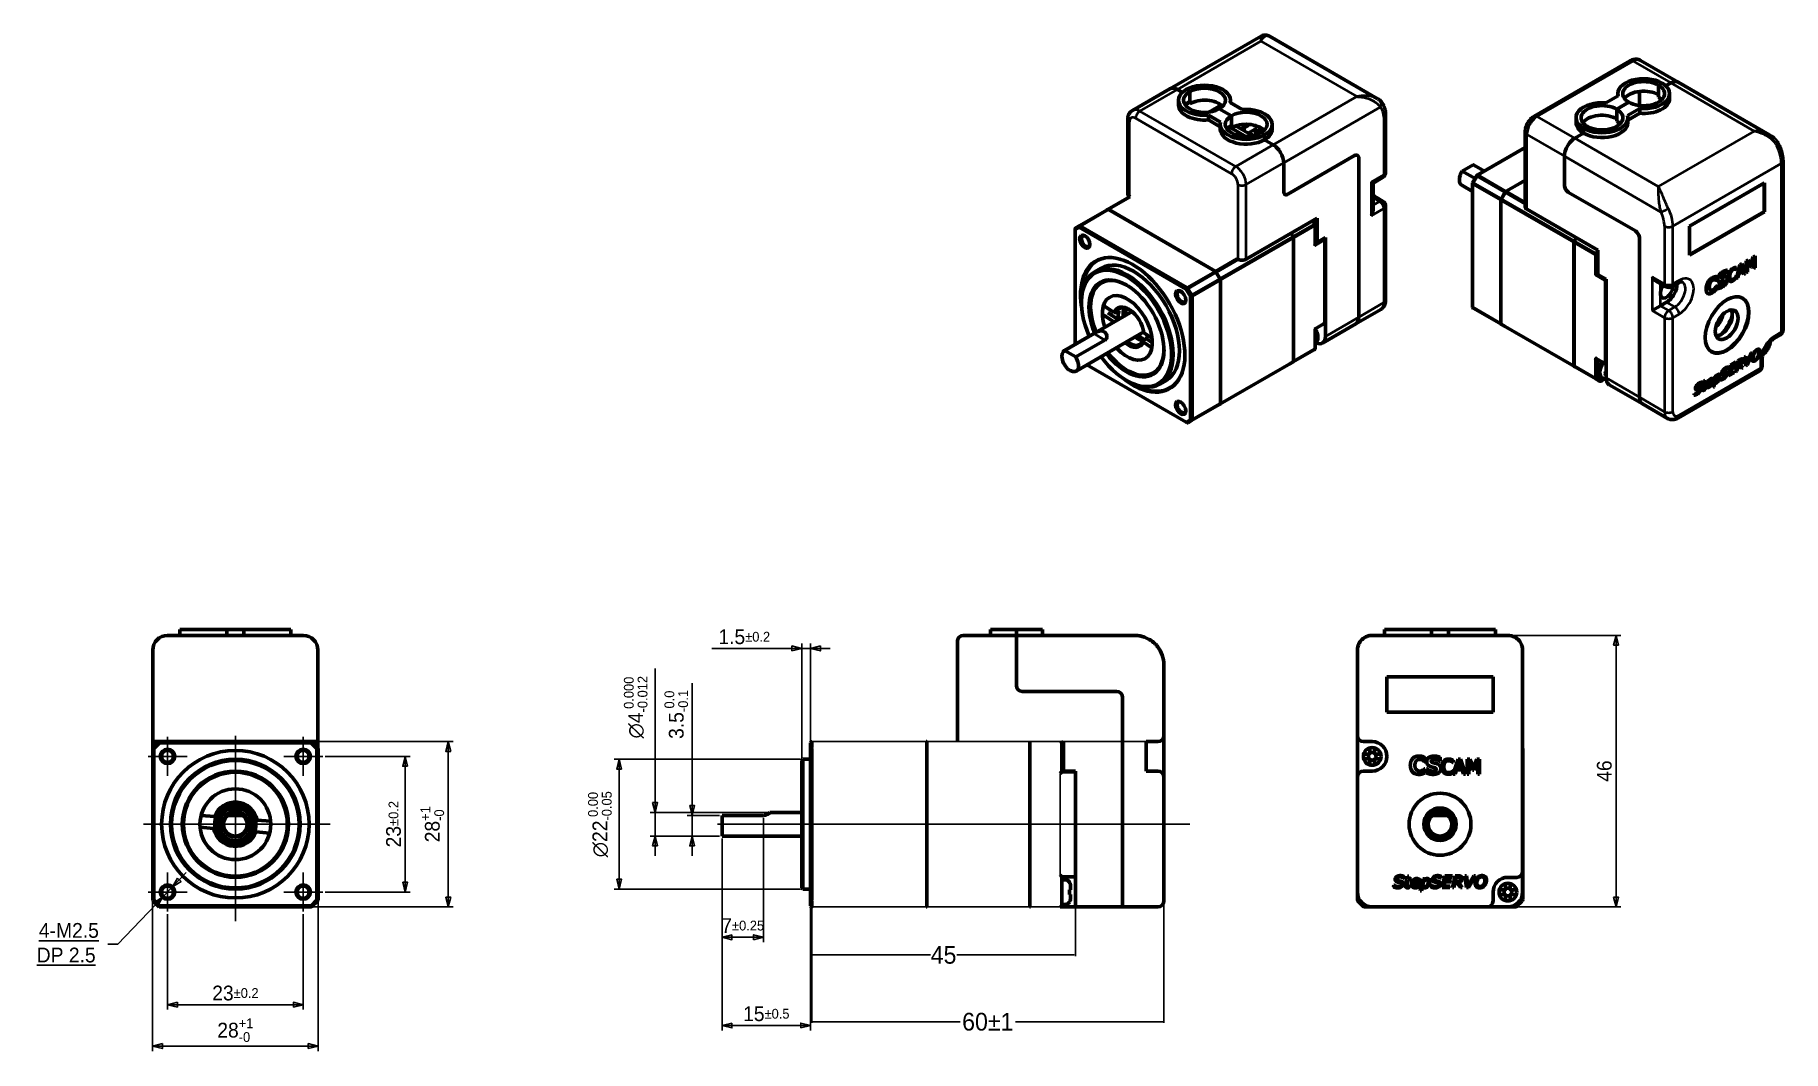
# Model space of a CAD drawing. Header units: millimetres. Extents: x -6 to 1189, y -81 to 254.
# Drawn here: x 32.5 to 328.9, y 57.2 to 229.4 of the extents above; entities that cross this region are included whole.
import ezdxf

# ---------------------------------------------------------------- set-up
doc = ezdxf.new("R2010")
doc.units = ezdxf.units.MM
doc.header["$LTSCALE"] = 0.833333
doc.layers.get('0').update_dxf_attribs({"lineweight": 25})
for name, color, linetype, lineweight in [('경계(ISO)', 7, 'Continuous', 70), ('외형선(ISO)', 7, 'Continuous', 50), ('좁은 외형선(ISO)', 7, 'Continuous', 35)]:
    doc.layers.add(name, color=color, linetype=linetype, lineweight=lineweight)
for name, color, linetype, lineweight, true_color in [('중심 표식(ISO)', 3, 'Continuous', 25, 0x00ff00), ('중심선(ISO)', 1, 'Continuous', 25, 0xff0000), ('치수(ISO)', 1, 'Continuous', 25, 0xff0000)]:
    doc.layers.add(name, color=color, linetype=linetype, lineweight=lineweight, true_color=true_color)
doc.styles.get("Standard").update_dxf_attribs({"font": ''})
doc.styles.add('레이블 문자 (JIS)', font='')
doc.styles.get('Standard').set_extended_font_data('Gulim')
doc.styles.get('레이블 문자 (JIS)').set_extended_font_data('Gulim')
doc.dimstyles.get("Standard").update_dxf_attribs({"dimtxt": 0.18, "dimasz": 0.18, "dimexe": 0.18, "dimexo": 0.0625, "dimgap": 0.09, "dimtad": 0, "dimtih": 1, "dimtoh": 1, "dimdec": 4, "dimzin": 0, "dimdsep": 46, "dimtxsty": 'Standard', "dimcen": 0.09, "dimadec": 0, "dimazin": 0, "dimtfac": 1, "dimtdec": 4, "dimtofl": 0, "dimtmove": 0, "dimatfit": 3, "dimfxl": 1, "dimtolj": 1, "dimtzin": 0, "dimarcsym": 0})
doc.dimstyles.new('복사 대상기본값 (JIS)', dxfattribs={"dimscale": 0.833333, "dimtxt": 3, "dimasz": 2, "dimexe": 1, "dimexo": 0.5, "dimgap": 0.8, "dimtad": 1, "dimdsep": 46, "dimtxsty": '레이블 문자 (JIS)', "dimblk": 'Filled-1', "dimcen": 0.09, "dimdle": 10, "dimclrd": 256, "dimclre": 256, "dimclrt": 256, "dimazin": 2, "dimtfac": 0.666667, "dimtmove": 0, "dimatfit": 3, "dimldrblk": 'OPEN', "dimfxl": 1, "dimtolj": 1, "dimtzin": 0, "dimlwd": -1, "dimlwe": -1, "dimarcsym": 0})

msp = doc.modelspace()

# ---------------------------------------------------------------- blocks, each defined once
blk = doc.blocks.new('Filled-1')
at = {"color": 0}
for p, q in [((0, 0), (-1, 0.25)), ((-1, 0.25), (-1, -0.25)), ((-1, 0), (0, 0)), ((-1, -0.25), (0, 0))]:
    blk.add_line(p, q, dxfattribs=at)
at = {"color": 0, "flags": 128}
blk.add_lwpolyline([(-1, -0.25), (0, 0), (-1, 0.25), (-1, -0.25)], dxfattribs=at)
at = {"color": 0}
blk.add_solid([(-1, -0.25), (0, 0), (-1, 0.25), (-1, -0.25)], dxfattribs=at)
blk = doc.blocks.new('*D13')
at = {"layer": 'Defpoints', "color": 0}
for p in [(282.24, 127.63), (300.58, 127.63), (282.24, 81.63)]:
    blk.add_point(p, dxfattribs=at)
at = {"layer": '치수(ISO)', "color": 7}
for p, q in [((282.66, 127.63), (301.41, 127.63)), ((300.58, 83.3), (300.58, 125.96)), ((282.66, 81.63), (301.41, 81.63))]:
    blk.add_line(p, q, dxfattribs=at)
at = {"layer": '치수(ISO)', "color": 7, "linetype": 'ByBlock', "xscale": 1.666666666666667, "yscale": 1.666666666666667, "zscale": 1.666666666666667}
for p, rotation in [((300.58, 127.63), 90), ((300.58, 81.63), 270)]:
    blk.add_blockref('Filled-1', p, dxfattribs=dict(at, rotation=rotation))
at = {"layer": '치수(ISO)', "color": 7, "insert": (297.34, 104.63), "char_height": 2.5, "attachment_point": 2, "rotation": 90, "style": '레이블 문자 (JIS)'}
blk.add_mtext('\\A1;46', dxfattribs=at)
blk = doc.blocks.new('_Open')
at = {"color": 0, "linetype": 'ByBlock', "lineweight": -2}
for p, q in [((-1, 0.17), (0, 0)), ((-1, -0.17), (0, 0)), ((0, 0), (-1, 0))]:
    blk.add_line(p, q, dxfattribs=at)
blk = doc.blocks.new('*D14')
at = {"layer": 'Defpoints', "color": 0}
for p in [(52.48, 82.88), (80.52, 82.88), (80.52, 58.04)]:
    blk.add_point(p, dxfattribs=at)
at = {"layer": '치수(ISO)', "color": 7}
for p, q in [((52.48, 82.46), (52.48, 57.2)), ((80.52, 82.46), (80.52, 57.2)), ((54.15, 58.04), (78.86, 58.04))]:
    blk.add_line(p, q, dxfattribs=at)
at = {"layer": '치수(ISO)', "color": 7, "linetype": 'ByBlock', "xscale": 1.666666666666667, "yscale": 1.666666666666667, "zscale": 1.666666666666667, "rotation": 180}
blk.add_blockref('Filled-1', (52.48, 58.04), dxfattribs=at)
at = {"layer": '치수(ISO)', "color": 7, "linetype": 'ByBlock', "xscale": 1.666666666666667, "yscale": 1.666666666666667, "zscale": 1.666666666666667}
blk.add_blockref('Filled-1', (80.52, 58.04), dxfattribs=at)
at = {"layer": '치수(ISO)', "color": 7, "insert": (66.5, 62.74), "char_height": 2.5, "attachment_point": 2, "style": '레이블 문자 (JIS)'}
blk.add_mtext('\\A1;28{\\H1.666667;\\S+1^ -0;}', dxfattribs=at)
blk = doc.blocks.new('*D15')
at = {"layer": 'Defpoints', "color": 0}
for p in [(55, 80.82), (78, 80.82), (78, 65.05)]:
    blk.add_point(p, dxfattribs=at)
at = {"layer": '치수(ISO)', "color": 7}
for p, q in [((55, 80.41), (55, 64.22)), ((78, 80.41), (78, 64.22)), ((56.67, 65.05), (76.34, 65.05))]:
    blk.add_line(p, q, dxfattribs=at)
at = {"layer": '치수(ISO)', "color": 7, "linetype": 'ByBlock', "xscale": 1.666666666666667, "yscale": 1.666666666666667, "zscale": 1.666666666666667, "rotation": 180}
blk.add_blockref('Filled-1', (55, 65.05), dxfattribs=at)
at = {"layer": '치수(ISO)', "color": 7, "linetype": 'ByBlock', "xscale": 1.666666666666667, "yscale": 1.666666666666667, "zscale": 1.666666666666667}
blk.add_blockref('Filled-1', (78, 65.05), dxfattribs=at)
at = {"layer": '치수(ISO)', "color": 7, "insert": (66.51, 68.28), "char_height": 2.5, "attachment_point": 2, "style": '레이블 문자 (JIS)'}
blk.add_mtext('\\A1;23{\\H1.666667;%%p0.2}', dxfattribs=at)
blk = doc.blocks.new('*D16')
at = {"layer": 'Defpoints', "color": 0}
for p in [(79.26, 109.65), (79.26, 81.61), (102.59, 81.61)]:
    blk.add_point(p, dxfattribs=at)
at = {"layer": '치수(ISO)', "color": 7}
for p, q in [((79.68, 109.65), (103.43, 109.65)), ((102.59, 107.98), (102.59, 83.28)), ((79.68, 81.61), (103.43, 81.61))]:
    blk.add_line(p, q, dxfattribs=at)
at = {"layer": '치수(ISO)', "color": 7, "linetype": 'ByBlock', "xscale": 1.666666666666667, "yscale": 1.666666666666667, "zscale": 1.666666666666667}
for p, rotation in [((102.59, 109.65), 90), ((102.59, 81.61), 270)]:
    blk.add_blockref('Filled-1', p, dxfattribs=dict(at, rotation=rotation))
at = {"layer": '치수(ISO)', "color": 7, "insert": (97.89, 95.63), "char_height": 2.5, "attachment_point": 2, "rotation": 90, "style": '레이블 문자 (JIS)'}
blk.add_mtext('\\A1;28{\\H1.666667;\\S+1^ -0;}', dxfattribs=at)
blk = doc.blocks.new('*D17')
at = {"layer": 'Defpoints', "color": 0}
for p in [(81.31, 107.13), (81.31, 84.13), (95.29, 84.13)]:
    blk.add_point(p, dxfattribs=at)
at = {"layer": '치수(ISO)', "color": 7}
for p, q in [((81.73, 107.13), (96.12, 107.13)), ((95.29, 105.46), (95.29, 85.8)), ((81.73, 84.13), (96.12, 84.13))]:
    blk.add_line(p, q, dxfattribs=at)
at = {"layer": '치수(ISO)', "color": 7, "linetype": 'ByBlock', "xscale": 1.666666666666667, "yscale": 1.666666666666667, "zscale": 1.666666666666667}
for p, rotation in [((95.29, 107.13), 90), ((95.29, 84.13), 270)]:
    blk.add_blockref('Filled-1', p, dxfattribs=dict(at, rotation=rotation))
at = {"layer": '치수(ISO)', "color": 7, "insert": (92.06, 95.64), "char_height": 2.5, "attachment_point": 2, "rotation": 90, "style": '레이블 문자 (JIS)'}
blk.add_mtext('\\A1;23{\\H1.666667;%%p0.2}', dxfattribs=at)
blk = doc.blocks.new('*D20')
at = {"layer": 'Defpoints', "color": 0}
for p in [(164.02, 125.42), (164.02, 108.47), (162.52, 106.43)]:
    blk.add_point(p, dxfattribs=at)
at = {"layer": '치수(ISO)', "color": 7}
for p, q in [((160.85, 125.42), (147.26, 125.42)), ((162.52, 106.85), (162.52, 126.25)), ((162.52, 125.42), (164.02, 125.42)), ((164.02, 108.89), (164.02, 126.25)), ((165.69, 125.42), (167.35, 125.42))]:
    blk.add_line(p, q, dxfattribs=at)
at = {"layer": '치수(ISO)', "color": 7, "linetype": 'ByBlock', "xscale": 1.666666666666667, "yscale": 1.666666666666667, "zscale": 1.666666666666667}
blk.add_blockref('Filled-1', (162.52, 125.42), dxfattribs=at)
at = {"layer": '치수(ISO)', "color": 7, "linetype": 'ByBlock', "xscale": 1.666666666666667, "yscale": 1.666666666666667, "zscale": 1.666666666666667, "rotation": 180}
blk.add_blockref('Filled-1', (164.02, 125.42), dxfattribs=at)
at = {"layer": '치수(ISO)', "color": 7, "insert": (152.78, 128.65), "char_height": 2.5, "attachment_point": 2, "style": '레이블 문자 (JIS)'}
blk.add_mtext('\\A1;1.5{\\H1.666667;%%p0.2}', dxfattribs=at)
blk = doc.blocks.new('*D21')
at = {"layer": 'Defpoints', "color": 0}
for p in [(54.16, 83.25), (55.85, 85.02)]:
    blk.add_point(p, dxfattribs=at)
at = {"layer": '치수(ISO)', "color": 7}
for p, q in [((57, 86.22), (58.15, 87.43)), ((55.85, 85.02), (54.16, 83.25)), ((53.01, 82.04), (46.57, 75.31)), ((44.9, 75.31), (46.57, 75.31))]:
    blk.add_line(p, q, dxfattribs=at)
at = {"layer": '치수(ISO)', "color": 7, "linetype": 'ByBlock', "xscale": 1.666666666666667, "yscale": 1.666666666666667, "zscale": 1.666666666666667}
for p, rotation in [((55.85, 85.02), 226.2941123724081), ((54.16, 83.25), 46.29411237240814)]:
    blk.add_blockref('Filled-1', p, dxfattribs=dict(at, rotation=rotation))
at = {"layer": '치수(ISO)', "color": 7, "insert": (37.82, 78.89), "char_height": 2.5, "attachment_point": 2, "style": '레이블 문자 (JIS)'}
blk.add_mtext('\\A1;\\L \\fGulim|b0|i0;4-M2.5\\P\\fGulim|b0|i0;DP 2.5\\l', dxfattribs=at)
blk = doc.blocks.new('*D22')
at = {"layer": 'Defpoints', "color": 0}
for p in [(149.02, 93.63), (164.02, 81.81), (164.02, 61.53)]:
    blk.add_point(p, dxfattribs=at)
at = {"layer": '치수(ISO)', "color": 7}
for p, q in [((149.02, 93.21), (149.02, 60.7)), ((164.02, 81.39), (164.02, 60.7)), ((150.69, 61.53), (162.35, 61.53))]:
    blk.add_line(p, q, dxfattribs=at)
at = {"layer": '치수(ISO)', "color": 7, "linetype": 'ByBlock', "xscale": 1.666666666666667, "yscale": 1.666666666666667, "zscale": 1.666666666666667, "rotation": 180}
blk.add_blockref('Filled-1', (149.02, 61.53), dxfattribs=at)
at = {"layer": '치수(ISO)', "color": 7, "linetype": 'ByBlock', "xscale": 1.666666666666667, "yscale": 1.666666666666667, "zscale": 1.666666666666667}
blk.add_blockref('Filled-1', (164.02, 61.53), dxfattribs=at)
at = {"layer": '치수(ISO)', "color": 7, "insert": (156.52, 64.77), "char_height": 2.5, "attachment_point": 2, "style": '레이블 문자 (JIS)'}
blk.add_mtext('\\A1;15{\\H1.666667;%%p0.5}', dxfattribs=at)
blk = doc.blocks.new('*D23')
at = {"layer": 'Defpoints', "color": 0}
for p in [(162.72, 106.63), (131.58, 84.63), (162.72, 84.63)]:
    blk.add_point(p, dxfattribs=at)
at = {"layer": '치수(ISO)', "color": 7}
for p, q in [((162.3, 106.63), (130.75, 106.63)), ((131.58, 104.96), (131.58, 86.3)), ((162.3, 84.63), (130.75, 84.63))]:
    blk.add_line(p, q, dxfattribs=at)
at = {"layer": '치수(ISO)', "color": 7, "linetype": 'ByBlock', "xscale": 1.666666666666667, "yscale": 1.666666666666667, "zscale": 1.666666666666667}
for p, rotation in [((131.58, 106.63), 90), ((131.58, 84.63), 270)]:
    blk.add_blockref('Filled-1', p, dxfattribs=dict(at, rotation=rotation))
at = {"layer": '치수(ISO)', "color": 7, "insert": (126.3, 95.63), "char_height": 2.5, "attachment_point": 2, "rotation": 90, "style": '레이블 문자 (JIS)'}
blk.add_mtext('\\A1;{\\fAIGDT|b0|i0;\\ln}\\fGulim|b0|i0;22{\\H1.666667;\\S 0.00^ -0.05;}', dxfattribs=at)
blk = doc.blocks.new('*D24')
at = {"layer": 'Defpoints', "color": 0}
for p in [(157.14, 97.63), (137.66, 93.63), (149.02, 93.63)]:
    blk.add_point(p, dxfattribs=at)
at = {"layer": '치수(ISO)', "color": 7}
for p, q in [((137.66, 99.3), (137.66, 122.04)), ((156.72, 97.63), (136.83, 97.63)), ((137.66, 97.63), (137.66, 93.63)), ((148.6, 93.63), (136.83, 93.63)), ((137.66, 91.96), (137.66, 90.3))]:
    blk.add_line(p, q, dxfattribs=at)
at = {"layer": '치수(ISO)', "color": 7, "linetype": 'ByBlock', "xscale": 1.666666666666667, "yscale": 1.666666666666667, "zscale": 1.666666666666667}
for p, rotation in [((137.66, 97.63), 270), ((137.66, 93.63), 90)]:
    blk.add_blockref('Filled-1', p, dxfattribs=dict(at, rotation=rotation))
at = {"layer": '치수(ISO)', "color": 7, "insert": (132.37, 115.46), "char_height": 2.5, "attachment_point": 2, "rotation": 90, "style": '레이블 문자 (JIS)'}
blk.add_mtext('\\A1;{\\fAIGDT|b0|i0;\\ln}\\fGulim|b0|i0;4{\\H1.666667;\\S 0.000^ -0.012;}', dxfattribs=at)
blk = doc.blocks.new('*D25')
at = {"layer": 'Defpoints', "color": 0}
for p in [(149.02, 97.13), (143.95, 93.63), (149.02, 93.63)]:
    blk.add_point(p, dxfattribs=at)
at = {"layer": '치수(ISO)', "color": 7}
for p, q in [((143.95, 98.8), (143.95, 119.55)), ((148.6, 97.13), (143.12, 97.13)), ((143.95, 97.13), (143.95, 93.63)), ((148.6, 93.63), (143.12, 93.63)), ((143.95, 91.96), (143.95, 90.3))]:
    blk.add_line(p, q, dxfattribs=at)
at = {"layer": '치수(ISO)', "color": 7, "linetype": 'ByBlock', "xscale": 1.666666666666667, "yscale": 1.666666666666667, "zscale": 1.666666666666667}
for p, rotation in [((143.95, 97.13), 270), ((143.95, 93.63), 90)]:
    blk.add_blockref('Filled-1', p, dxfattribs=dict(at, rotation=rotation))
at = {"layer": '치수(ISO)', "color": 7, "insert": (139.25, 114.24), "char_height": 2.5, "attachment_point": 2, "rotation": 90, "style": '레이블 문자 (JIS)'}
blk.add_mtext('\\A1;3.5{\\H1.666667;\\S 0.0^ -0.1;}', dxfattribs=at)
blk = doc.blocks.new('*D26')
at = {"layer": 'Defpoints', "color": 0}
for p in [(156.02, 97.13), (149.02, 93.63), (156.02, 76.48)]:
    blk.add_point(p, dxfattribs=at)
at = {"layer": '치수(ISO)', "color": 7}
for p, q in [((156.02, 96.71), (156.02, 75.64)), ((149.02, 93.21), (149.02, 75.64)), ((150.69, 76.48), (154.35, 76.48))]:
    blk.add_line(p, q, dxfattribs=at)
at = {"layer": '치수(ISO)', "color": 7, "linetype": 'ByBlock', "xscale": 1.666666666666667, "yscale": 1.666666666666667, "zscale": 1.666666666666667, "rotation": 180}
blk.add_blockref('Filled-1', (149.02, 76.48), dxfattribs=at)
at = {"layer": '치수(ISO)', "color": 7, "linetype": 'ByBlock', "xscale": 1.666666666666667, "yscale": 1.666666666666667, "zscale": 1.666666666666667}
blk.add_blockref('Filled-1', (156.02, 76.48), dxfattribs=at)
at = {"layer": '치수(ISO)', "color": 7, "insert": (152.52, 79.71), "char_height": 2.5, "attachment_point": 2, "style": '레이블 문자 (JIS)'}
blk.add_mtext('\\A1;7{\\H1.666667;%%p0.25}', dxfattribs=at)
blk = doc.blocks.new('*D57')
at = {"color": 0, "lineweight": -2}
for p, q in [((164.22, 85), (164.22, 73.3)), ((208.92, 85), (208.92, 73.3)), ((164.4, 73.48), (184.33, 73.48)), ((208.74, 73.48), (188.81, 73.48))]:
    blk.add_line(p, q, dxfattribs=at)
at = {"color": 0}
for points in [[(164.4, 73.51), (164.4, 73.45), (164.22, 73.48)], [(208.74, 73.45), (208.74, 73.51), (208.92, 73.48)]]:
    blk.add_solid(points, dxfattribs=at)
at = {"layer": 'Defpoints', "color": 0}
for p in [(164.22, 85.06), (208.92, 85.06), (208.92, 73.48)]:
    blk.add_point(p, dxfattribs=at)
at = {"color": 0, "insert": (186.57, 73.48), "char_height": 3, "attachment_point": 5}
blk.add_mtext('\\A1;\\A1;45', dxfattribs=at)
blk = doc.blocks.new('*D58')
at = {"color": 0, "lineweight": -2}
for p, q in [((164.22, 87.02), (164.22, 61.97)), ((223.92, 87.02), (223.92, 61.97)), ((164.4, 62.15), (189.37, 62.15)), ((223.74, 62.15), (198.77, 62.15))]:
    blk.add_line(p, q, dxfattribs=at)
at = {"color": 0}
for points in [[(164.4, 62.18), (164.4, 62.12), (164.22, 62.15)], [(223.74, 62.12), (223.74, 62.18), (223.92, 62.15)]]:
    blk.add_solid(points, dxfattribs=at)
at = {"layer": 'Defpoints', "color": 0}
for p in [(164.22, 87.08), (223.92, 87.08), (223.92, 62.15)]:
    blk.add_point(p, dxfattribs=at)
at = {"color": 0, "insert": (194.07, 62.15), "char_height": 3, "attachment_point": 5}
blk.add_mtext('\\A1;\\A1;60%%P1', dxfattribs=at)
blk = doc.blocks.new('경계 Default Border')
at = {"layer": '경계(ISO)'}
for p, q in [((70, 287), (70, 290.9)), ((140, 287), (140, 290.9)), ((280, 287), (280, 290.9)), ((350, 287), (350, 290.9)), ((10, 222.75), (6.1, 222.75)), ((410, 222.75), (413.9, 222.75)), ((10, 74.25), (6.1, 74.25)), ((410, 74.25), (413.9, 74.25)), ((70, 10), (70, 6.1)), ((140, 10), (140, 6.1)), ((280, 10), (280, 6.1)), ((350, 10), (350, 6.1))]:
    blk.add_line(p, q, dxfattribs=at)
at = {"layer": '경계(ISO)', "flags": 128}
for points in [[(210, 297), (210, 287), (207.11, 292), (212.89, 292), (210, 287)], [(10, 10), (10, 287), (410, 287), (410, 10), (10, 10)], [(0, 148.5), (10, 148.5), (5, 151.39), (5, 145.61), (10, 148.5)], [(420, 148.5), (410, 148.5), (415, 151.39), (415, 145.61), (410, 148.5)], [(210, 0), (210, 10), (207.11, 5), (212.89, 5), (210, 10)]]:
    blk.add_lwpolyline(points, dxfattribs=at)
at = {"layer": '경계(ISO)', "char_height": 3.5, "attachment_point": 7}
for s, insert in [('6', (34.01, 287.32)), ('5', (103.98, 287.32)), ('4', (173.88, 287.32)), ('3', (244.01, 287.32)), ('2', (314.01, 287.4)), ('1', (384.47, 287.31)), ('4', (6.73, 258.04)), ('4', (411.03, 258.04)), ('3', (6.86, 183.79)), ('3', (411.16, 183.79)), ('2', (6.86, 109.62)), ('2', (411.16, 109.62)), ('1', (7.32, 35.29)), ('1', (411.62, 35.29)), ('6', (34.01, 6.02)), ('5', (103.98, 6.02)), ('4', (173.88, 6.02)), ('3', (244.01, 6.02)), ('2', (314.01, 6.1)), ('1', (384.47, 6.01))]:
    blk.add_mtext(s, dxfattribs=dict(at, insert=insert))

# ---------------------------------------------------------------- dimensions: what is measured, and where the dimension line sits
for base, p1, p2, text, picture, middle in [((223.92086, 62.14701), (164.22086, 87.08192), (223.92086, 87.08192), '\\A1;60%%P1', '*D58', (194.07086, 62.14701)), ((208.92086, 73.48077), (164.22086, 85.06181), (208.92086, 85.06181), '\\A1;45', '*D57', (186.57086, 73.48077))]:
    dim = msp.add_linear_dim(base=base, p1=p1, p2=p2, text=text, dimstyle='Standard', override={"dimtxt": 3, "dimtxsty": 'Standard'})
    dim.commit()
    dim.dimension.update_dxf_attribs({"geometry": picture, "text_midpoint": middle})
at = {"layer": '치수(ISO)', "color": 7}
dim = msp.add_linear_dim(base=(164.02086, 125.41515), p1=(162.52086, 106.43144), p2=(164.02086, 108.46937), dimstyle='복사 대상기본값 (JIS)', override={"dimgap": 0.8, "dimdec": 2, "dimclrd": 7, "dimclre": 7, "dimclrt": 7, "dimtol": 1, "dimlim": 0, "dimtp": 0.2, "dimtm": 0.2, "dimtdec": 1, "dimtofl": 1, "dimatfit": 1}, dxfattribs=at)
dim.commit()
dim.dimension.update_dxf_attribs({"geometry": '*D20', "text_midpoint": (152.78164, 125.41515), "dimtype": 160})
for base, p1, p2, angle, override, picture, middle in [((300.57818, 127.63144), (282.24485, 81.63144), (282.24485, 127.63144), 270, {"dimgap": 0.8, "dimdec": 2, "dimclrd": 7, "dimclre": 7, "dimclrt": 7, "dimtol": 0, "dimlim": 0, "dimtp": 0, "dimtm": 0, "dimtdec": 2, "dimtofl": 0, "dimatfit": 1}, '*D13', (300.57818, 104.63144)), ((143.95301, 93.63144), (149.02086, 97.13144), (149.02086, 93.63144), 90, {"dimgap": 0.8, "dimdec": 2, "dimclrd": 7, "dimclre": 7, "dimclrt": 7, "dimtol": 1, "dimlim": 0, "dimtp": 0, "dimtm": 0.1, "dimtdec": 1, "dimtofl": 1, "dimatfit": 1}, '*D25', (143.95301, 114.24165)), ((102.59279, 81.61144), (79.25945, 109.65144), (79.25945, 81.61144), 90, {"dimgap": 0.8, "dimdec": 0, "dimclrd": 7, "dimclre": 7, "dimclrt": 7, "dimtol": 1, "dimlim": 0, "dimtp": 1, "dimtm": 1e-09, "dimtdec": 0, "dimtofl": 0, "dimatfit": 1}, '*D16', (102.59279, 95.63144)), ((95.28904, 84.13144), (81.3127, 107.13144), (81.3127, 84.13144), 90, {"dimgap": 0.8, "dimdec": 2, "dimclrd": 7, "dimclre": 7, "dimclrt": 7, "dimtol": 1, "dimlim": 0, "dimtp": 0.2, "dimtm": 0.2, "dimtdec": 1, "dimtofl": 0, "dimatfit": 1}, '*D17', (95.28904, 95.63978)), ((156.02086, 76.47555), (149.02086, 93.63144), (156.02086, 97.13144), 180, {"dimgap": 0.8, "dimdec": 2, "dimclrd": 7, "dimclre": 7, "dimclrt": 7, "dimtol": 1, "dimlim": 0, "dimtp": 0.25, "dimtm": 0.25, "dimtdec": 2, "dimtofl": 0, "dimatfit": 1}, '*D26', (152.52086, 76.47555)), ((164.02086, 61.52988), (149.02086, 93.63144), (164.02086, 81.81144), 180, {"dimgap": 0.8, "dimdec": 1, "dimclrd": 7, "dimclre": 7, "dimclrt": 7, "dimtol": 1, "dimlim": 0, "dimtp": 0.5, "dimtm": 0.5, "dimtdec": 1, "dimtofl": 0, "dimatfit": 1}, '*D22', (156.52086, 61.52988)), ((80.52437, 58.0354), (52.48437, 82.87636), (80.52437, 82.87636), 180, {"dimgap": 0.8, "dimdec": 0, "dimclrd": 7, "dimclre": 7, "dimclrt": 7, "dimtol": 1, "dimlim": 0, "dimtp": 1, "dimtm": 1e-09, "dimtdec": 0, "dimtofl": 0, "dimatfit": 1}, '*D14', (66.50437, 58.0354)), ((78.00437, 65.05224), (55.00437, 80.82311), (78.00437, 80.82311), 180, {"dimgap": 0.8, "dimdec": 2, "dimclrd": 7, "dimclre": 7, "dimclrt": 7, "dimtol": 1, "dimlim": 0, "dimtp": 0.2, "dimtm": 0.2, "dimtdec": 1, "dimtofl": 0, "dimatfit": 1}, '*D15', (66.5127, 65.05224))]:
    dim = msp.add_linear_dim(base=base, p1=p1, p2=p2, angle=angle, dimstyle='복사 대상기본값 (JIS)', override=override, dxfattribs=at)
    dim.commit()
    dim.dimension.update_dxf_attribs({"geometry": picture, "text_midpoint": middle, "dimtype": 160})
for base, p1, p2, angle, override, picture, middle in [((137.6601, 93.63144), (157.1389, 97.63144), (149.02086, 93.63144), 270, {"dimgap": 0.8, "dimdec": 2, "dimclrd": 7, "dimclre": 7, "dimclrt": 7, "dimtol": 1, "dimlim": 0, "dimtp": 0, "dimtm": 0.012, "dimtdec": 3, "dimtofl": 1, "dimatfit": 1}, '*D24', (137.6601, 115.46059)), ((131.58419, 84.63144), (162.72086, 106.63144), (162.72086, 84.63144), 90, {"dimgap": 0.8, "dimdec": 2, "dimclrd": 7, "dimclre": 7, "dimclrt": 7, "dimtol": 1, "dimlim": 0, "dimtp": 0, "dimtm": 0.05, "dimtdec": 2, "dimtofl": 0, "dimatfit": 1}, '*D23', (131.58419, 95.63144))]:
    dim = msp.add_linear_dim(base=base, p1=p1, p2=p2, angle=angle, text='{\\fAIGDT|b0|i0;\\ln}\\fGulim|b0|i0;<>', dimstyle='복사 대상기본값 (JIS)', override=override, dxfattribs=at)
    dim.commit()
    dim.dimension.update_dxf_attribs({"geometry": picture, "text_midpoint": middle, "dimtype": 160})
dim = msp.add_diameter_dim_2p(p1=(55.85079, 85.01699), p2=(54.15795, 83.2459), text='\\L \\fGulim|b0|i0;4-M2.5\\P\\fGulim|b0|i0;DP 2.5\\l', dimstyle='복사 대상기본값 (JIS)', override={"dimgap": 0.8, "dimtad": 0, "dimtih": 1, "dimtoh": 1, "dimdec": 2, "dimlfac": 1, "dimclrd": 7, "dimclrt": 7, "dimtol": 0, "dimlim": 0, "dimtp": 0, "dimtm": 0, "dimtdec": 2, "dimatfit": 2, "dimtvp": 0}, dxfattribs=at)
dim.commit()
dim.dimension.update_dxf_attribs({"geometry": '*D21', "text_midpoint": (37.81743, 75.30775), "dimtype": 163})

# ---------------------------------------------------------------- linework, layer by layer
for p, q in [((164.22086, 109.65144), (220.92086, 109.63144)), ((206.32086, 87.03144), (206.32086, 104.23144)), ((164.22086, 81.61144), (175.22086, 81.61144)), ((175.22086, 81.61144), (175.22086, 81.61144)), ((175.22086, 81.61144), (197.02086, 81.61144)), ((197.02086, 81.61144), (197.02086, 81.61144)), ((197.02086, 81.61144), (206.32086, 81.61144))]:
    msp.add_line(p, q)
at = {"layer": '외형선(ISO)', "color": 7}
for p, q in [((224.96147, 220.27033), (240.39235, 229.17935)), ((241.81868, 229.15663), (260.15199, 218.57189)), ((303.003, 224.98554), (286.73954, 215.59583)), ((311.11696, 221.3856), (304.753, 225.05984)), ((224.96147, 220.27033), (218.59751, 216.59609)), ((227.07071, 219.65043), (226.21147, 220.14651)), ((227.07071, 219.65043), (226.21147, 220.14651)), ((228.29744, 219.75867), (227.6964, 220.10568)), ((227.6964, 220.10568), (228.29744, 219.75867)), ((228.29744, 219.75867), (228.29744, 218.12568)), ((228.29744, 217.71743), (228.29744, 219.75867)), ((300.87077, 219.00721), (300.87077, 219.42466)), ((304.56366, 219.80019), (304.56366, 217.41614)), ((307.781, 220.87394), (308.38204, 221.22095)), ((308.38204, 221.22095), (307.781, 220.87394)), ((307.781, 220.87394), (307.781, 219.24095)), ((307.781, 218.8327), (307.781, 220.87394)), ((309.00772, 220.7657), (309.86696, 221.26178)), ((309.00772, 220.7657), (309.86696, 221.26178)), ((309.67077, 218.60817), (309.67077, 219.42466)), ((311.11696, 221.3856), (326.54784, 212.47658)), ((226.40766, 217.49289), (226.40766, 218.30939)), ((227.96891, 217.90711), (228.29744, 217.71743)), ((233.64642, 217.49886), (231.58688, 216.30978)), ((235.3685, 215.67619), (233.31789, 216.86011)), ((233.31789, 216.86011), (235.3685, 215.67619)), ((237.20723, 216.73749), (235.15612, 217.9217)), ((235.20766, 217.89194), (235.20766, 218.30939)), ((300.92231, 219.03697), (298.8712, 217.85276)), ((300.70993, 216.79146), (302.76054, 217.97538)), ((302.76054, 217.97538), (300.70993, 216.79146)), ((300.70993, 216.79146), (300.70993, 215.15847)), ((300.70993, 214.75022), (300.70993, 216.79146)), ((302.54816, 215.72987), (304.59926, 216.91408)), ((304.59926, 216.09758), (304.59926, 216.91408)), ((217.78685, 202.38771), (217.78685, 215.0434)), ((231.47917, 215.79881), (233.53028, 214.6146)), ((231.47917, 214.98231), (231.47917, 215.79881)), ((233.47873, 213.82786), (231.47917, 214.98231)), ((233.47873, 213.41041), (233.47873, 214.22691)), ((237.74942, 212.17867), (234.98035, 213.7774)), ((235.03997, 213.82462), (235.3685, 213.63495)), ((235.3685, 215.67619), (235.3685, 214.0432)), ((235.3685, 213.63495), (235.3685, 215.67619)), ((236.08691, 213.95502), (238.98818, 212.27998)), ((237.87873, 214.22691), (237.17163, 213.81866)), ((237.17163, 213.81866), (237.17163, 213.32876)), ((237.52518, 213.61453), (237.17163, 213.81866)), ((238.23229, 214.02278), (237.52518, 213.61453)), ((237.52518, 213.12464), (237.52518, 213.61453)), ((237.87873, 214.23526), (237.87873, 214.22691)), ((237.87873, 214.22691), (238.23229, 214.02278)), ((239.68186, 213.59412), (238.19693, 212.7368)), ((238.23229, 214.02278), (238.23229, 214.22507)), ((240.55951, 213.52929), (239.22224, 212.75721)), ((239.80197, 213.90842), (239.46972, 213.7166)), ((239.46972, 213.47165), (239.46972, 213.7166)), ((239.68186, 213.59412), (239.46972, 213.7166)), ((240.6718, 213.18587), (240.6718, 213.45074)), ((242.27873, 213.41041), (242.27873, 214.22691)), ((261.50615, 215.8599), (261.50615, 206.06194)), ((293.7997, 214.52568), (293.7997, 215.34218)), ((295.08843, 213.54589), (295.68947, 213.8929)), ((295.68947, 213.8929), (295.08843, 213.54589)), ((295.08843, 212.72939), (295.08843, 213.54589)), ((295.08843, 212.72939), (295.08843, 213.54589)), ((304.59926, 216.09758), (302.5997, 214.94313)), ((302.5997, 214.52568), (302.5997, 215.34218)), ((238.19693, 212.7368), (238.33835, 212.65515)), ((238.44442, 212.71639), (238.33835, 212.65515)), ((239.14472, 212.31207), (238.44442, 212.71639)), ((238.44442, 212.71639), (238.44442, 212.59391)), ((239.22224, 212.75721), (239.7149, 212.47277)), ((240.99, 212.43061), (240.38896, 212.77763)), ((240.38896, 212.77763), (240.99, 212.43061)), ((240.6718, 213.18587), (240.86263, 213.29605)), ((240.83465, 213.09185), (240.6718, 213.18587)), ((240.6718, 212.96183), (240.6718, 213.18587)), ((240.99, 211.61412), (240.99, 212.43061)), ((240.99, 211.61412), (240.99, 212.43061)), ((242.47493, 210.7568), (240.99, 211.61412)), ((242.47493, 210.7568), (240.99, 211.61412)), ((285.17888, 200.23699), (285.17888, 212.89269)), ((293.6035, 211.87207), (295.08843, 212.72939)), ((293.6035, 211.87207), (295.08843, 212.72939)), ((244.24269, 202.79596), (244.24269, 207.69493)), ((244.24269, 202.79596), (244.24269, 207.69493)), ((256.26351, 208.91968), (244.9498, 202.38771)), ((256.26351, 208.91968), (244.9498, 202.38771)), ((256.97062, 208.51143), (256.97062, 181.56704)), ((256.97062, 208.51143), (256.97062, 181.56704)), ((277.15968, 205.66054), (285.17888, 210.29043)), ((291.83574, 203.91123), (291.83574, 208.81021)), ((291.83574, 203.91123), (291.83574, 208.81021)), ((328.89818, 179.41633), (328.89818, 207.99371)), ((259.38483, 204.25985), (261.00615, 205.19592)), ((274.49545, 206.31055), (276.36627, 207.39068)), ((276.67509, 205.05214), (274.49545, 206.31055)), ((276.26525, 204.34228), (276.95968, 205.54507)), ((276.34809, 204.39011), (276.95968, 205.44941)), ((276.36627, 207.39068), (278.26132, 206.29657)), ((276.43086, 207.35792), (278.26525, 206.29884)), ((277.02991, 205.58561), (276.95968, 205.54507)), ((277.02991, 205.58561), (277.15968, 205.66054)), ((285.17888, 204.73825), (281.96855, 202.88476)), ((218.12217, 201.95496), (214.37651, 199.79241)), ((218.07974, 201.97946), (218.16515, 201.93015)), ((259.38483, 204.25985), (259.09194, 204.42895)), ((259.38483, 199.69907), (259.38483, 204.25985)), ((259.94549, 201.82486), (261.00615, 201.21249)), ((274.43086, 203.89382), (276.26525, 202.83474)), ((276.26525, 204.26118), (276.26525, 204.34228)), ((276.26525, 204.11134), (276.26525, 204.26118)), ((276.26525, 183.28237), (276.26525, 204.11134)), ((281.15642, 201.61339), (281.76855, 202.67363)), ((303.85655, 196.15451), (292.54284, 202.68648)), ((303.85655, 196.15451), (292.54284, 202.68648)), ((313.04894, 196.97101), (325.77686, 204.31948)), ((325.70615, 204.27865), (325.70615, 199.46132)), ((325.77686, 204.31948), (325.77686, 199.4205)), ((214.30526, 199.7519), (209.56764, 197.01663)), ((214.37651, 199.79241), (214.32201, 199.76094)), ((232.61438, 189.34442), (214.57597, 199.7589)), ((214.57651, 199.7726), (232.61384, 189.35874)), ((261.50615, 200.34647), (261.50615, 184.42478)), ((281.07357, 201.33462), (281.07357, 180.50691)), ((297.49259, 192.88852), (285.47178, 199.82874)), ((325.70615, 199.46132), (313.04894, 192.15368)), ((325.77686, 199.4205), (313.04894, 192.07203)), ((325.77686, 199.4205), (325.70615, 199.46132)), ((209.56764, 196.78569), (208.87321, 196.38476)), ((208.87321, 196.38476), (208.87321, 196.58054)), ((208.87321, 196.38476), (208.87321, 176.92806)), ((209.56764, 197.01663), (208.95606, 196.66353)), ((209.63787, 197.02202), (209.56764, 196.78569)), ((227.72321, 186.30357), (209.56764, 196.78569)), ((227.80606, 186.58234), (209.76764, 196.99682)), ((249.89955, 198.30522), (237.87873, 191.365)), ((245.49427, 195.76184), (245.80034, 195.23172)), ((249.51639, 197.37781), (249.2106, 197.90746)), ((249.57729, 193.93871), (249.57729, 197.15811)), ((249.89955, 194.22274), (249.89955, 198.30522)), ((313.04894, 192.07203), (313.04894, 196.97101)), ((245.88318, 194.95295), (245.88318, 174.12524)), ((249.57729, 194.40879), (249.89955, 194.22274)), ((251.31376, 195.03924), (249.89955, 194.22274)), ((251.20364, 194.70447), (251.20364, 180.66073)), ((251.31376, 195.03924), (251.31376, 178.30106)), ((293.44794, 194.19028), (293.44794, 173.36257)), ((293.46007, 194.19791), (293.46007, 173.36894)), ((293.83685, 194.99917), (293.53078, 194.46904)), ((293.53936, 194.46472), (293.84516, 194.99437)), ((297.49259, 188.80604), (297.49259, 192.88852)), ((304.56366, 194.92976), (304.56366, 167.98538)), ((304.56366, 194.92976), (304.56366, 167.98538)), ((213.28685, 189.86858), (212.22619, 189.25621)), ((236.37911, 191.41431), (236.46452, 191.365)), ((320.89934, 189.69096), (320.88071, 189.68021)), ((320.95142, 189.63939), (320.88071, 189.68021)), ((320.89934, 189.97841), (320.89934, 189.69096)), ((320.97005, 189.65014), (320.89934, 189.69096)), ((320.97005, 189.97766), (320.97005, 189.65014)), ((320.9987, 188.08861), (321.59464, 190.47391)), ((321.66289, 190.31707), (321.3907, 189.19885)), ((321.7336, 190.27624), (321.46141, 189.15803)), ((321.59464, 190.47391), (321.88401, 190.64099)), ((321.7336, 190.27624), (321.66289, 190.31707)), ((322.00721, 189.47314), (321.7336, 190.27624)), ((321.83714, 190.61392), (322.40924, 188.98464)), ((321.88401, 190.64099), (322.47996, 188.94381)), ((322.64756, 191.08182), (322.96846, 191.26709)), ((322.64756, 189.04058), (322.64756, 191.08182)), ((322.86674, 190.9255), (322.79603, 190.96633)), ((322.79603, 190.96633), (322.79603, 189.20795)), ((322.86674, 190.9255), (322.86674, 189.16712)), ((323.32373, 189.99338), (322.86674, 190.9255)), ((322.92945, 191.24457), (323.33897, 190.42624)), ((322.96846, 191.26709), (323.40968, 190.38542)), ((323.39627, 190.11691), (323.29253, 190.05702)), ((323.46698, 190.07609), (323.32373, 189.99338)), ((323.40968, 190.38542), (323.33897, 190.42624)), ((323.85755, 191.5792), (323.39627, 190.11691)), ((323.46698, 190.07609), (323.39627, 190.11691)), ((323.40968, 190.38542), (323.83658, 191.7683)), ((323.92826, 191.53837), (323.46698, 190.07609)), ((323.83658, 191.7683), (324.1632, 191.95688)), ((323.92826, 191.53837), (323.85755, 191.5792)), ((323.92826, 189.77999), (323.92826, 191.53837)), ((324.09249, 189.95646), (323.92826, 189.86164)), ((324.1632, 189.91563), (323.92826, 189.77999)), ((324.09249, 191.91605), (324.09249, 189.95646)), ((324.1632, 189.91563), (324.09249, 189.95646)), ((324.1632, 191.95688), (324.1632, 189.91563)), ((232.8058, 189.14235), (233.41739, 188.08304)), ((233.42597, 188.08737), (232.81384, 189.14761)), ((233.49668, 166.98727), (233.49668, 187.81623)), ((233.50881, 187.8086), (233.50881, 166.98089)), ((297.05419, 188.71623), (297.47845, 188.96117)), ((297.47845, 188.96117), (297.49259, 188.96934)), ((298.90681, 187.98954), (297.49259, 188.80604)), ((298.90681, 187.98954), (298.90681, 171.25136)), ((307.39209, 187.65134), (309.01341, 186.71527)), ((310.01341, 186.71527), (311.07407, 187.32764)), ((317.53714, 187.88081), (317.48385, 187.85004)), ((317.55456, 187.80922), (317.48385, 187.85004)), ((317.53714, 188.42231), (317.53714, 187.88081)), ((317.60785, 187.83999), (317.53714, 187.88081)), ((317.53714, 186.80502), (317.53714, 186.3345)), ((317.60785, 187.83999), (317.55456, 187.80922)), ((317.55972, 186.84153), (317.60785, 186.86932)), ((317.60785, 188.42358), (317.60785, 187.83999)), ((317.60785, 186.86932), (317.60785, 186.29367)), ((317.80726, 186.97453), (317.8554, 187.00232)), ((317.80726, 186.39094), (317.80726, 186.97453)), ((318.40974, 188.25505), (318.33903, 188.29587)), ((318.90549, 187.67544), (318.83478, 187.71626)), ((319.34215, 188.98249), (319.29574, 188.95569)), ((319.36645, 188.91486), (319.29574, 188.95569)), ((319.34215, 189.49394), (319.34215, 188.98249)), ((319.41287, 188.94166), (319.34215, 188.98249)), ((319.41287, 188.94166), (319.36645, 188.91486)), ((319.41287, 189.50143), (319.41287, 188.94166)), ((320.06659, 187.91596), (319.99588, 187.95678)), ((320.73511, 187.95958), (320.6644, 188.00041)), ((320.89934, 188.43885), (320.89934, 188.25184)), ((320.97005, 188.21102), (320.89934, 188.25184)), ((320.97005, 189.65014), (320.95142, 189.63939)), ((320.95286, 188.52531), (320.97005, 188.53523)), ((320.97005, 188.53523), (320.97005, 188.21102)), ((321.2365, 188.2259), (320.9987, 188.08861)), ((321.16579, 188.26673), (321.02254, 188.18402)), ((321.32624, 188.93005), (321.16579, 188.26673)), ((321.2365, 188.2259), (321.16579, 188.26673)), ((321.39695, 188.88922), (321.2365, 188.2259)), ((322.00097, 189.3196), (321.32624, 188.93005)), ((321.39695, 188.88922), (321.32624, 188.93005)), ((321.46141, 189.15803), (321.3907, 189.19885)), ((322.07168, 189.27878), (321.39695, 188.88922)), ((321.46141, 189.15803), (322.00721, 189.47314)), ((322.07168, 189.27878), (322.00097, 189.3196)), ((322.23212, 188.80073), (322.07168, 189.27878)), ((322.40924, 188.98464), (322.20917, 188.86912)), ((322.47996, 188.94381), (322.23212, 188.80073)), ((322.47996, 188.94381), (322.40924, 188.98464)), ((322.79603, 189.20795), (322.64756, 189.12223)), ((322.86674, 189.16712), (322.64756, 189.04058)), ((322.86674, 189.16712), (322.79603, 189.20795)), ((209.94801, 184.05736), (209.94801, 184.22066)), ((227.89276, 186.48256), (227.72321, 186.30357)), ((228.41764, 185.10078), (227.72321, 186.30357)), ((228.61764, 185.31191), (228.00606, 186.37121)), ((228.65743, 185.15812), (228.41764, 185.10078)), ((228.41764, 164.13654), (228.41764, 185.10078)), ((228.70049, 164.20418), (228.70049, 185.03314)), ((309.15985, 184.11118), (308.09919, 183.49881)), ((316.58506, 186.13369), (316.51435, 186.17451)), ((317.60785, 186.29367), (317.53714, 186.3345)), ((207.03883, 175.86898), (218.53146, 182.50425)), ((215.34001, 180.79122), (213.71792, 181.88327)), ((213.83496, 183.44309), (215.45705, 182.35104)), ((216.15071, 181.12973), (214.42503, 182.29152)), ((215.81711, 182.32971), (216.34744, 182.63589)), ((256.45285, 180.4226), (260.69549, 182.87209)), ((276.26525, 183.18225), (276.26525, 183.28237)), ((276.34809, 183.09926), (281.0857, 180.364)), ((306.68498, 182.68232), (308.09919, 183.49881)), ((207.10341, 175.90173), (212.05316, 178.75947)), ((209.03883, 172.40487), (220.53146, 179.04015)), ((220.42722, 177.58739), (220.95755, 177.89357)), ((220.55078, 178.92175), (221.92645, 177.99559)), ((221.96843, 177.21301), (220.95755, 177.89357)), ((249.48943, 179.59929), (249.57729, 179.54856)), ((249.57729, 179.54856), (251.05364, 180.40093)), ((249.57729, 176.32915), (249.57729, 179.54856)), ((250.79599, 177.15661), (256.45285, 180.4226)), ((281.0857, 180.364), (281.69729, 180.0109)), ((281.15642, 180.3238), (293.53078, 173.17946)), ((327.33752, 177.93793), (328.39818, 178.5503)), ((208.97424, 174.82161), (207.10341, 175.90173)), ((213.92399, 177.67935), (208.97424, 174.82161)), ((221.88926, 176.38201), (220.43374, 177.36192)), ((245.87105, 173.98232), (249.40658, 176.02357)), ((322.38506, 174.80896), (322.58016, 174.9216)), ((322.51838, 174.88593), (322.66646, 173.61737)), ((322.58016, 174.9216), (322.73717, 173.57655)), ((322.73717, 173.57655), (323.46679, 175.43349)), ((323.55256, 175.48302), (322.75304, 173.47007)), ((323.66536, 175.54813), (322.82375, 173.42924)), ((323.46679, 175.43349), (323.66536, 175.54813)), ((324.68299, 175.88), (324.61228, 175.92083)), ((210.87321, 173.46396), (227.72321, 163.73561)), ((233.42597, 166.79778), (245.80034, 173.94213)), ((245.25946, 173.62922), (245.87105, 173.98232)), ((293.53078, 173.17946), (293.58529, 173.14799)), ((293.60149, 173.138), (297.13703, 171.09676)), ((297.26632, 174.44855), (298.74266, 173.59618)), ((311.07407, 164.46574), (324.86265, 172.42658)), ((318.74497, 172.10738), (318.67426, 172.1482)), ((319.22293, 171.96268), (319.15222, 172.0035)), ((319.47438, 172.88619), (319.46052, 172.87819)), ((319.53123, 172.83737), (319.46052, 172.87819)), ((319.5092, 173.09651), (319.47438, 172.88619)), ((319.54509, 172.84536), (319.47438, 172.88619)), ((319.54509, 172.84536), (319.53123, 172.83737)), ((319.5878, 173.10331), (319.54509, 172.84536)), ((319.65822, 171.60162), (319.98494, 173.42324)), ((320.58987, 172.13951), (319.65822, 171.60162)), ((320.51916, 172.18034), (319.67456, 171.6927)), ((319.93616, 172.64624), (319.81263, 171.95638)), ((319.88334, 171.91556), (319.81263, 171.95638)), ((320.00687, 172.60541), (319.88334, 171.91556)), ((319.88334, 171.91556), (320.62682, 172.3448)), ((320.67963, 173.07548), (319.93616, 172.64624)), ((320.00687, 172.60541), (319.93616, 172.64624)), ((320.06546, 173.36742), (319.9731, 172.85153)), ((320.04381, 172.81071), (319.9731, 172.85153)), ((319.98494, 173.42324), (320.91543, 173.96047)), ((320.75034, 173.03466), (320.00687, 172.60541)), ((320.13617, 173.3266), (320.04381, 172.81071)), ((320.04381, 172.81071), (320.78729, 173.23995)), ((320.80778, 173.796), (320.06546, 173.36742)), ((320.13617, 173.3266), (320.06546, 173.36742)), ((320.87849, 173.75518), (320.13617, 173.3266)), ((320.53971, 172.29451), (320.51916, 172.18034)), ((320.58987, 172.13951), (320.51916, 172.18034)), ((320.62682, 172.3448), (320.58987, 172.13951)), ((320.70018, 173.18966), (320.67963, 173.07548)), ((320.75034, 173.03466), (320.67963, 173.07548)), ((320.78729, 173.23995), (320.75034, 173.03466)), ((320.82832, 173.91017), (320.80778, 173.796)), ((320.87849, 173.75518), (320.80778, 173.796)), ((320.91543, 173.96047), (320.87849, 173.75518)), ((320.88772, 172.31148), (321.21444, 174.1331)), ((321.07821, 172.42145), (320.88772, 172.31148)), ((321.0075, 172.46228), (320.90406, 172.40256)), ((321.13795, 173.19079), (321.0075, 172.46228)), ((321.07821, 172.42145), (321.0075, 172.46228)), ((321.20866, 173.14997), (321.07821, 172.42145)), ((321.40694, 173.34609), (321.13795, 173.19079)), ((321.20866, 173.14997), (321.13795, 173.19079)), ((321.29727, 174.08394), (321.17259, 173.38409)), ((321.2433, 173.34326), (321.17259, 173.38409)), ((321.47765, 173.30527), (321.20866, 173.14997)), ((321.21444, 174.1331), (321.59887, 174.35505)), ((321.36798, 174.04312), (321.2433, 173.34326)), ((321.2433, 173.34326), (321.44187, 173.4579)), ((321.50969, 174.20658), (321.29727, 174.08394)), ((321.36798, 174.04312), (321.29727, 174.08394)), ((321.5804, 174.16576), (321.36798, 174.04312)), ((321.47765, 173.30527), (321.40694, 173.34609)), ((321.84939, 172.86669), (321.47765, 173.30527)), ((321.66237, 173.4639), (321.59166, 173.50473)), ((321.59166, 173.50473), (321.99918, 173.03483)), ((321.66237, 173.4639), (322.06989, 172.994)), ((321.8126, 174.22441), (321.74189, 174.26523)), ((321.99918, 173.03483), (321.80292, 172.92152)), ((322.06989, 172.994), (321.84939, 172.86669)), ((322.06989, 172.994), (321.99918, 173.03483)), ((322.57324, 173.28461), (322.38506, 174.80896)), ((322.75304, 173.47007), (322.56383, 173.36082)), ((322.82375, 173.42924), (322.57324, 173.28461)), ((322.73717, 173.57655), (322.66646, 173.61737)), ((322.82375, 173.42924), (322.75304, 173.47007)), ((323.93266, 174.325), (323.86195, 174.36583)), ((325.36265, 173.29261), (325.36265, 174.51735)), ((217.58477, 170.83011), (217.72619, 170.74846)), ((224.28685, 170.81602), (223.22619, 170.20365)), ((297.13703, 171.09676), (297.74862, 170.74366)), ((298.64247, 171.06261), (298.09862, 170.74861)), ((298.35178, 171.18818), (298.21036, 171.26983)), ((299.42457, 170.10692), (305.08143, 166.84093)), ((314.27721, 169.52791), (314.2065, 169.56874)), ((314.75517, 169.38322), (314.68446, 169.42404)), ((315.00662, 170.30673), (314.99276, 170.29873)), ((315.06347, 170.2579), (314.99276, 170.29873)), ((315.04144, 170.51704), (315.00662, 170.30673)), ((315.07733, 170.2659), (315.00662, 170.30673)), ((315.07733, 170.2659), (315.06347, 170.2579)), ((315.12004, 170.52385), (315.07733, 170.2659)), ((315.26089, 169.46274), (315.39249, 170.19725)), ((315.27243, 170.12793), (315.30476, 170.31323)), ((315.39249, 170.19725), (315.27243, 170.12793)), ((315.32178, 170.23807), (315.28827, 170.21873)), ((315.30476, 170.31323), (315.42597, 170.38321)), ((315.39249, 170.19725), (315.32178, 170.23807)), ((315.50073, 170.34139), (315.38643, 169.71018)), ((315.46697, 169.37039), (315.39626, 169.41122)), ((315.42597, 170.38321), (315.4964, 170.7758)), ((315.57144, 170.30056), (315.45714, 169.66936)), ((315.4964, 170.7758), (315.67534, 170.87911)), ((315.87015, 170.55468), (315.50073, 170.34139)), ((315.57144, 170.30056), (315.50073, 170.34139)), ((315.58829, 170.82885), (315.5342, 170.52735)), ((315.60492, 170.48652), (315.5342, 170.52735)), ((315.94086, 170.51385), (315.57144, 170.30056)), ((315.67534, 170.87911), (315.60492, 170.48652)), ((315.60492, 170.48652), (315.97319, 170.69914)), ((315.68223, 169.46697), (315.66928, 169.39092)), ((315.73999, 169.35009), (315.66928, 169.39092)), ((315.77347, 169.54672), (315.73999, 169.35009)), ((315.76423, 169.54139), (315.77347, 169.54672)), ((315.88664, 170.64918), (315.87015, 170.55468)), ((315.94086, 170.51385), (315.87015, 170.55468)), ((315.97319, 170.69914), (315.94086, 170.51385)), ((316.88146, 170.67465), (316.09874, 170.22274)), ((316.16945, 170.18192), (316.09874, 170.22274)), ((316.19484, 170.34855), (316.12413, 170.38938)), ((316.23439, 169.86421), (316.16368, 169.90503)), ((316.95217, 170.63383), (316.16945, 170.18192)), ((316.19484, 170.34855), (316.80324, 170.69981)), ((316.66356, 169.87798), (316.59284, 169.91881)), ((316.75437, 170.95801), (316.68366, 170.99884)), ((316.7902, 170.18686), (316.77525, 170.09344)), ((316.84596, 170.05261), (316.77525, 170.09344)), ((316.88521, 170.2979), (316.84596, 170.05261)), ((316.87482, 170.2919), (316.88521, 170.2979)), ((316.95217, 170.63383), (316.88146, 170.67465)), ((317.0122, 169.62204), (317.34815, 171.49298)), ((317.19114, 169.72535), (317.0122, 169.62204)), ((317.12043, 169.76617), (317.02856, 169.71313)), ((317.22318, 170.34139), (317.12043, 169.76617)), ((317.19114, 169.72535), (317.12043, 169.76617)), ((317.29389, 170.30056), (317.19114, 169.72535)), ((317.29389, 170.30056), (317.22318, 170.34139)), ((317.39519, 171.30052), (317.25666, 170.52601)), ((317.32737, 170.48519), (317.25666, 170.52601)), ((317.4659, 171.25969), (317.32737, 170.48519)), ((317.34815, 171.49298), (317.52594, 171.59562)), ((317.4659, 171.25969), (317.39519, 171.30052)), ((317.43902, 171.54544), (317.42983, 171.49381)), ((317.50054, 171.45299), (317.42983, 171.49381)), ((317.52594, 171.59562), (317.50054, 171.45299)), ((317.93397, 171.6194), (317.86326, 171.66023)), ((318.31097, 170.93043), (318.35715, 171.20637)), ((318.35715, 171.20637), (318.36985, 171.2137)), ((228.61764, 164.02107), (233.35526, 166.75633)), ((233.37146, 166.76631), (233.42597, 166.79778)), ((305.08143, 166.84093), (309.32407, 164.39144)), ((313.84321, 168.35097), (313.88939, 168.62691)), ((313.88939, 168.62691), (313.90209, 168.63424)), ((227.72321, 163.73561), (228.41764, 164.13654)), ((227.72321, 163.73561), (227.89276, 163.63771)), ((228.00606, 163.66796), (228.61764, 164.02107)), ((228.65743, 164.07919), (228.41764, 164.13654)), ((78.00437, 127.63144), (55.00437, 127.63144)), ((65.05402, 128.63144), (57.10437, 128.63144)), ((57.10437, 127.63144), (57.10437, 128.63144)), ((57.10437, 127.63144), (57.10437, 128.63144)), ((65.05402, 128.63144), (67.95472, 128.63144)), ((65.05402, 127.63144), (65.05402, 128.63144)), ((75.90437, 128.63144), (67.95472, 128.63144)), ((67.95472, 127.63144), (67.95472, 128.63144)), ((75.90437, 127.63144), (75.90437, 128.63144)), ((75.90437, 127.63144), (75.90437, 128.63144)), ((198.92086, 127.63144), (189.92086, 127.63144)), ((198.92086, 128.63144), (194.52086, 128.63144)), ((194.52086, 127.63144), (194.52086, 128.63144)), ((198.92086, 127.63144), (198.92086, 128.63144)), ((203.32086, 128.63144), (198.92086, 128.63144)), ((198.92086, 127.63144), (198.92086, 128.63144)), ((198.92086, 127.63144), (198.92086, 125.13144)), ((198.92086, 125.13144), (198.92086, 127.63144)), ((218.92086, 127.63144), (198.92086, 127.63144)), ((203.32086, 127.63144), (203.32086, 128.63144)), ((282.24485, 127.63144), (259.24485, 127.63144)), ((261.34485, 127.63144), (261.34485, 128.63144)), ((269.29449, 128.63144), (261.34485, 128.63144)), ((261.34485, 127.63144), (261.34485, 128.63144)), ((269.29449, 128.63144), (272.1952, 128.63144)), ((269.29449, 127.63144), (269.29449, 128.63144)), ((280.14485, 128.63144), (272.1952, 128.63144)), ((272.1952, 127.63144), (272.1952, 128.63144)), ((280.14485, 127.63144), (280.14485, 128.63144)), ((280.14485, 127.63144), (280.14485, 128.63144)), ((52.50437, 125.13144), (52.50437, 109.63144)), ((80.50437, 109.63144), (80.50437, 125.13144)), ((188.92086, 125.13144), (188.92086, 126.63144)), ((188.92086, 125.13144), (188.92086, 109.63144)), ((198.92086, 119.13144), (198.92086, 125.13144)), ((198.92086, 119.13144), (198.92086, 125.13144)), ((256.74485, 122.63144), (256.74485, 125.13144)), ((284.74485, 125.13144), (284.74485, 122.63144)), ((223.92086, 110.63144), (223.92086, 122.63144)), ((256.74485, 122.63144), (256.74485, 110.63144)), ((284.74485, 87.63144), (284.74485, 122.63144)), ((261.74485, 120.63144), (279.74485, 120.63144)), ((261.74485, 114.63144), (261.74485, 120.63144)), ((279.74485, 120.63144), (279.74485, 114.63144)), ((215.92086, 118.13144), (199.92086, 118.13144)), ((215.92086, 118.13144), (199.92086, 118.13144)), ((216.92086, 117.13144), (216.92086, 84.13144)), ((216.92086, 117.13144), (216.92086, 84.13144)), ((279.74485, 114.63144), (261.74485, 114.63144)), ((223.92086, 103.63144), (223.92086, 110.63144)), ((256.74485, 110.63144), (256.74485, 103.63144)), ((52.48437, 108.38653), (52.48437, 82.87636)), ((53.50437, 109.63144), (52.50437, 109.63144)), ((52.50437, 108.51143), (52.50437, 109.63144)), ((52.68437, 108.46937), (52.51482, 108.5396)), ((53.46644, 109.53429), (52.60153, 108.66937)), ((53.66644, 109.45144), (52.68437, 108.46937)), ((52.68437, 108.46937), (52.68437, 82.79352)), ((53.50437, 109.63144), (53.62439, 109.63144)), ((53.59621, 109.621), (53.66644, 109.45144)), ((79.34229, 109.45144), (53.66644, 109.45144)), ((79.25945, 109.65144), (53.74929, 109.65144)), ((79.41253, 109.621), (79.34229, 109.45144)), ((80.32437, 108.46937), (79.34229, 109.45144)), ((79.38435, 109.63144), (79.50437, 109.63144)), ((80.50437, 109.63144), (79.50437, 109.63144)), ((80.40721, 108.66937), (79.54229, 109.53429)), ((80.49392, 108.5396), (80.32437, 108.46937)), ((80.32437, 82.79352), (80.32437, 108.46937)), ((80.50437, 108.51143), (80.50437, 109.63144)), ((80.52437, 82.87636), (80.52437, 108.38653)), ((164.19042, 109.621), (164.02086, 109.45144)), ((164.02086, 108.46937), (164.02086, 109.45144)), ((164.19042, 108.5396), (164.02086, 108.46937)), ((164.02086, 82.79352), (164.02086, 108.46937)), ((164.19042, 109.621), (164.22086, 109.65144)), ((164.22086, 108.66937), (164.22086, 109.53429)), ((164.22086, 82.87636), (164.22086, 108.38653)), ((183.72086, 109.65144), (183.72086, 109.53429)), ((183.72086, 108.6686), (183.72086, 109.53429)), ((183.72086, 108.6686), (183.72086, 108.38576)), ((183.72086, 108.38576), (183.72086, 82.87713)), ((201.22086, 109.53429), (201.22086, 109.63144)), ((201.22086, 109.53429), (201.22086, 108.6686)), ((201.22086, 108.38576), (201.22086, 108.6686)), ((201.22086, 108.38576), (201.22086, 82.87713)), ((206.62086, 109.32216), (206.62086, 109.35144)), ((206.62086, 109.32216), (206.62086, 108.45724)), ((206.62086, 108.38653), (206.62086, 108.45724)), ((206.62086, 104.53144), (206.62086, 108.38653)), ((206.92086, 104.63144), (206.92086, 109.63144)), ((220.92086, 109.63144), (222.92086, 109.63144)), ((220.92086, 107.13144), (220.92086, 109.63144)), ((220.92086, 104.63144), (220.92086, 107.13144)), ((256.72485, 108.38653), (256.72485, 104.23144)), ((257.74485, 109.63144), (259.24485, 109.63144)), ((257.79917, 107.53144), (258.22015, 107.53144)), ((258.22015, 106.73144), (257.79917, 106.73144)), ((258.22015, 107.53144), (258.7325, 107.53144)), ((258.7325, 106.73144), (258.22015, 106.73144)), ((258.84485, 108.15614), (258.84485, 108.57712)), ((258.84485, 107.64379), (258.84485, 108.15614)), ((259.64485, 108.57712), (259.64485, 108.15614)), ((259.64485, 108.15614), (259.64485, 107.64379)), ((259.75719, 107.53144), (260.26954, 107.53144)), ((260.26954, 106.73144), (259.75719, 106.73144)), ((260.26954, 107.53144), (260.69052, 107.53144)), ((260.69052, 106.73144), (260.26954, 106.73144)), ((268.19212, 106.93939), (268.19212, 106.22464)), ((270.74479, 106.98315), (270.74479, 106.29757)), ((284.76485, 104.23144), (284.76485, 108.38653)), ((162.52086, 106.43144), (162.72086, 106.63144)), ((162.52086, 106.43144), (162.52086, 84.83144)), ((162.72086, 106.63144), (162.72086, 84.63144)), ((164.02086, 106.63144), (162.72086, 106.63144)), ((206.32086, 104.23144), (206.62086, 104.53144)), ((208.62086, 104.53144), (206.62086, 104.53144)), ((208.92086, 104.63144), (206.92086, 104.63144)), ((208.92086, 104.63144), (208.92086, 84.13144)), ((222.92086, 104.63144), (220.92086, 104.63144)), ((256.72485, 104.23144), (256.72485, 87.03144)), ((259.24485, 104.63144), (257.74485, 104.63144)), ((258.84485, 106.10675), (258.84485, 106.6191)), ((258.84485, 105.68577), (258.84485, 106.10675)), ((259.64485, 106.6191), (259.64485, 106.10675)), ((259.64485, 106.10675), (259.64485, 105.68577)), ((268.19212, 106.22464), (268.11676, 106.22464)), ((268.12405, 105.03582), (268.19212, 105.03582)), ((268.19212, 105.03582), (268.19212, 104.3308)), ((268.47413, 105.02366), (268.5422, 105.02366)), ((268.47413, 104.30892), (268.47413, 105.02366)), ((270.74479, 106.29757), (270.67915, 106.29757)), ((272.94698, 106.06418), (272.92065, 106.06418)), ((272.92267, 104.69871), (272.94698, 104.69871)), ((272.94698, 106.46532), (272.94698, 106.06418)), ((272.94698, 104.69871), (272.94698, 104.30162)), ((272.9875, 104.13144), (273.83029, 106.63144)), ((273.32381, 104.13144), (272.9875, 104.13144)), ((273.55071, 104.83039), (273.32381, 104.13144)), ((274.50492, 104.83039), (273.55071, 104.83039)), ((274.0268, 106.29109), (273.64188, 105.11402)), ((273.64188, 105.11402), (274.41376, 105.11402)), ((273.83029, 106.63144), (274.23953, 106.63144)), ((274.41376, 105.11402), (274.0268, 106.29109)), ((274.23953, 106.63144), (275.08232, 104.13144)), ((274.73183, 104.13144), (274.50492, 104.83039)), ((275.08232, 104.13144), (274.73183, 104.13144)), ((275.31935, 106.63144), (275.77316, 106.63144)), ((275.31935, 104.13144), (275.31935, 106.63144)), ((275.62932, 104.13144), (275.31935, 104.13144)), ((275.62932, 106.28501), (275.62932, 104.13144)), ((276.27559, 104.82026), (275.62932, 106.28501)), ((275.77316, 106.63144), (276.39715, 105.23963)), ((276.47818, 104.82026), (276.27559, 104.82026)), ((276.39715, 105.23963), (277.00087, 106.63144)), ((277.13053, 106.28501), (276.47818, 104.82026)), ((277.00087, 106.63144), (277.46279, 106.63144)), ((277.13053, 104.13144), (277.13053, 106.28501)), ((277.46279, 104.13144), (277.13053, 104.13144)), ((277.46279, 106.63144), (277.46279, 104.13144)), ((284.76485, 87.03144), (284.76485, 104.23144)), ((223.92086, 84.13144), (223.92086, 103.63144)), ((256.74485, 103.63144), (256.74485, 84.13144)), ((62.8198, 94.93398), (60.52583, 95.12447)), ((60.69134, 97.11761), (62.98532, 96.92712)), ((63.50437, 93.82867), (63.50437, 95.63144)), ((67.82724, 97.13144), (65.18149, 97.13144)), ((69.50437, 95.63144), (69.50437, 93.82867)), ((70.18894, 96.32891), (72.48291, 96.13842)), ((156.02086, 97.13144), (149.02086, 97.13144)), ((149.02086, 93.63144), (149.02086, 97.13144)), ((157.1389, 97.63144), (162.52086, 97.63144)), ((272.06772, 97.13144), (269.42197, 97.13144)), ((72.3174, 94.14528), (70.02342, 94.33577)), ((149.02086, 93.63144), (162.52086, 93.63144)), ((206.32086, 87.03144), (206.62086, 86.73144)), ((206.62086, 86.73144), (208.62086, 86.73144)), ((206.62086, 82.87636), (206.62086, 86.73144)), ((207.12086, 86.23144), (206.92086, 86.23144)), ((256.72485, 87.03144), (256.72485, 82.87636)), ((264.61342, 86.49022), (264.59383, 86.49022)), ((264.67383, 86.77593), (264.61342, 86.49022)), ((264.87301, 85.37675), (265.05913, 86.18328)), ((264.88934, 86.18328), (264.93505, 86.38736)), ((265.05913, 86.18328), (264.88934, 86.18328)), ((264.93505, 86.38736), (265.10648, 86.38736)), ((265.10648, 86.38736), (265.20607, 86.81838)), ((265.31219, 86.18328), (265.15056, 85.49104)), ((265.20607, 86.81838), (265.45913, 86.81838)), ((265.83464, 86.18328), (265.31219, 86.18328)), ((265.45913, 86.81838), (265.35954, 86.38736)), ((265.35954, 86.38736), (265.88036, 86.38736)), ((265.88036, 86.38736), (265.83464, 86.18328)), ((267.34974, 84.33349), (267.82485, 86.38736)), ((267.99138, 86.01838), (267.79546, 85.16777)), ((267.82485, 86.38736), (268.07627, 86.38736)), ((268.07627, 86.38736), (268.04036, 86.23063)), ((270.93179, 86.49022), (270.91219, 86.49022)), ((270.99219, 86.77593), (270.93179, 86.49022)), ((271.09179, 84.88695), (271.55383, 86.88695)), ((271.55383, 86.88695), (272.86974, 86.88695)), ((271.7677, 86.66165), (271.63709, 86.09512)), ((271.63709, 86.09512), (272.68852, 86.09512)), ((272.8175, 86.66165), (271.7677, 86.66165)), ((272.68852, 86.09512), (272.63627, 85.86981)), ((272.86974, 86.88695), (272.8175, 86.66165)), ((272.83056, 84.88695), (273.2926, 86.88695)), ((273.2926, 86.88695), (273.83627, 86.88695)), ((273.50974, 86.66818), (273.33342, 85.8992)), ((273.81015, 86.66818), (273.50974, 86.66818)), ((274.94811, 86.88695), (275.22403, 86.88695)), ((275.21423, 84.88695), (274.94811, 86.88695)), ((275.22403, 86.88695), (275.44607, 85.12859)), ((275.44607, 85.12859), (276.47791, 86.88695)), ((276.75872, 86.88695), (275.56852, 84.88695)), ((276.47791, 86.88695), (276.75872, 86.88695)), ((282.24485, 86.63144), (283.74485, 86.63144)), ((284.74485, 84.13144), (284.74485, 87.63144)), ((284.76485, 82.87636), (284.76485, 87.03144)), ((162.52086, 84.83144), (162.72086, 84.63144)), ((164.02086, 84.63144), (162.72086, 84.63144)), ((207.92086, 85.83144), (207.92086, 85.78372)), ((207.92086, 84.53144), (207.92086, 83.73144)), ((207.92086, 84.53144), (208.12086, 84.53144)), ((208.12086, 83.73144), (207.92086, 83.73144)), ((208.12086, 84.53144), (208.12086, 85.15614)), ((208.12086, 83.10675), (208.12086, 83.73144)), ((208.92086, 81.63144), (208.92086, 84.13144)), ((216.92086, 84.13144), (216.92086, 81.63144)), ((216.92086, 81.63144), (216.92086, 84.13144)), ((223.92086, 84.13144), (223.92086, 82.63144)), ((262.86811, 85.01757), (262.93342, 85.32287)), ((262.93342, 85.32287), (262.95138, 85.32287)), ((265.59791, 85.11716), (265.55056, 84.90002)), ((265.58485, 85.11716), (265.59791, 85.11716)), ((267.26485, 85.61512), (266.15791, 85.61512)), ((266.19383, 85.80124), (267.05423, 85.80124)), ((267.17015, 85.25104), (267.11464, 84.97838)), ((267.15546, 85.25104), (267.17015, 85.25104)), ((267.60281, 84.33349), (267.34974, 84.33349)), ((267.74811, 84.96532), (267.60281, 84.33349)), ((269.18648, 85.01757), (269.25179, 85.32287)), ((269.25179, 85.32287), (269.26974, 85.32287)), ((272.40934, 84.88695), (271.09179, 84.88695)), ((271.58485, 85.86981), (271.41015, 85.11226)), ((271.41015, 85.11226), (272.46158, 85.11226)), ((272.63627, 85.86981), (271.58485, 85.86981)), ((272.46158, 85.11226), (272.40934, 84.88695)), ((273.09995, 84.88695), (272.83056, 84.88695)), ((273.28444, 85.68695), (273.09995, 84.88695)), ((273.66485, 85.68695), (273.28444, 85.68695)), ((273.33342, 85.8992), (273.61423, 85.8992)), ((274.19056, 84.88695), (273.66485, 85.68695)), ((273.92607, 85.75063), (274.5024, 84.88695)), ((274.5024, 84.88695), (274.19056, 84.88695)), ((275.56852, 84.88695), (275.21423, 84.88695)), ((279.74485, 82.63144), (279.74485, 84.13144)), ((280.79917, 84.53144), (281.22015, 84.53144)), ((281.22015, 83.73144), (280.79917, 83.73144)), ((281.22015, 84.53144), (281.7325, 84.53144)), ((281.7325, 83.73144), (281.22015, 83.73144)), ((281.84485, 85.15614), (281.84485, 85.57712)), ((281.84485, 84.64379), (281.84485, 85.15614)), ((281.84485, 83.10675), (281.84485, 83.6191)), ((281.84485, 82.68577), (281.84485, 83.10675)), ((282.64485, 85.57712), (282.64485, 85.15614)), ((282.64485, 85.15614), (282.64485, 84.64379)), ((282.64485, 83.6191), (282.64485, 83.10675)), ((282.64485, 83.10675), (282.64485, 82.68577)), ((282.75719, 84.53144), (283.26954, 84.53144)), ((283.26954, 83.73144), (282.75719, 83.73144)), ((283.26954, 84.53144), (283.69052, 84.53144)), ((283.69052, 83.73144), (283.26954, 83.73144)), ((52.68437, 82.79352), (52.51482, 82.72329)), ((52.60153, 82.59352), (53.46644, 81.7286)), ((52.68437, 82.79352), (53.66644, 81.81144)), ((53.66644, 81.81144), (53.59621, 81.64189)), ((53.66644, 81.81144), (79.34229, 81.81144)), ((53.74929, 81.61144), (79.25945, 81.61144)), ((79.34229, 81.81144), (80.32437, 82.79352)), ((79.34229, 81.81144), (79.41253, 81.64189)), ((79.54229, 81.7286), (80.40721, 82.59352)), ((80.49392, 82.72329), (80.32437, 82.79352)), ((164.19042, 82.72329), (164.02086, 82.79352)), ((164.02086, 81.81144), (164.02086, 82.79352)), ((164.02086, 81.81144), (164.19042, 81.64189)), ((164.22086, 81.61144), (164.19042, 81.64189)), ((164.22086, 81.7286), (164.22086, 82.59352)), ((183.72086, 82.87713), (183.72086, 82.59429)), ((183.72086, 81.7286), (183.72086, 82.59429)), ((183.72086, 81.7286), (183.72086, 81.61144)), ((201.22086, 82.59429), (201.22086, 82.87713)), ((201.22086, 82.59429), (201.22086, 81.7286)), ((201.22086, 81.61144), (201.22086, 81.7286)), ((206.32086, 81.61144), (208.62086, 81.61144)), ((206.62086, 82.80565), (206.62086, 82.87636)), ((206.62086, 82.80565), (206.62086, 81.94073)), ((206.62086, 81.91144), (206.62086, 81.94073)), ((207.12086, 82.03144), (206.92086, 82.03144)), ((207.92086, 82.47917), (207.92086, 82.43144)), ((208.92086, 81.63144), (208.72857, 81.63144)), ((208.92086, 81.63144), (216.92086, 81.63144)), ((216.92086, 81.63144), (222.92086, 81.63144)), ((256.842, 82.59352), (257.70692, 81.7286)), ((257.98976, 81.61144), (262.14485, 81.61144)), ((259.24485, 81.63144), (278.74485, 81.63144)), ((262.14485, 81.61144), (279.34485, 81.61144)), ((278.74485, 81.63144), (282.24485, 81.63144)), ((279.34485, 81.61144), (283.49993, 81.61144)), ((283.78277, 81.7286), (284.64769, 82.59352))]:
    msp.add_line(p, q, dxfattribs=at)
for centre, radius in [((55.00437, 107.13144), 1.225), ((55.00437, 107.13144), 1.025), ((66.50437, 95.63144), 12.5), ((78.00437, 107.13144), 1.225), ((78.00437, 107.13144), 1.025), ((259.24485, 107.13144), 1.5), ((66.50437, 95.63144), 11), ((66.50437, 95.63144), 10.8), ((66.50437, 95.63144), 9), ((66.50437, 95.63144), 8.8), ((66.50437, 95.63144), 6), ((270.74485, 95.63144), 5.25), ((66.50437, 95.63144), 3), ((66.50437, 95.63144), 2.8), ((66.50437, 95.63144), 2.2), ((270.74485, 95.63144), 2.75), ((270.74485, 95.63144), 2.5), ((55.00437, 84.13144), 1.225), ((55.00437, 84.13144), 1.025), ((78.00437, 84.13144), 1.225), ((78.00437, 84.13144), 1.025)]:
    msp.add_circle(centre, radius, dxfattribs=at)
for centre, radius, start, end in [((260.50615, 206.06194), 1, 300, 0), ((260.50615, 200.34647), 1, 0, 60), ((250.90364, 194.70447), 0.3, 0, 46.4299402), ((309.51341, 187.5813), 1, 240, 300), ((250.90364, 180.66073), 0.3, 300, 0), ((327.89818, 179.41633), 1, 300, 0), ((298.89266, 173.85599), 0.3, 240, 272.7019503), ((324.36265, 173.29261), 1, 300, 0), ((55.00437, 125.13144), 2.5, 90, 180), ((78.00437, 125.13144), 2.5, 0, 90), ((189.92086, 126.63144), 1, 90, 180), ((218.92086, 122.63144), 5, 0, 38.6821875), ((199.92086, 119.13144), 1, 180, 270), ((199.92086, 119.13144), 1, 180, 270), ((215.92086, 117.13144), 1, 0, 90), ((215.92086, 117.13144), 1, 0, 90), ((222.92086, 110.63144), 1, 270, 0), ((257.74485, 110.63144), 1, 180, 270), ((52.88437, 108.38653), 0.4, 157.5, 180), ((52.88437, 108.38653), 0.4, 135, 157.5), ((53.74929, 109.25144), 0.4, 112.5, 135), ((53.74929, 109.25144), 0.4, 90, 112.5), ((79.25945, 109.25144), 0.4, 67.5, 90), ((79.25945, 109.25144), 0.4, 45, 67.5), ((80.12437, 108.38653), 0.4, 22.5, 45), ((80.12437, 108.38653), 0.4, 0, 22.5), ((163.82086, 108.38653), 0.4, 0, 22.5), ((183.62086, 109.35144), 0.3, 70.5287794, 90), ((206.32086, 109.35144), 0.3, 0, 68.9605302), ((206.92086, 108.93144), 0.3, 90, 180), ((257.12485, 108.38653), 0.4, 161.8051277, 180), ((259.24485, 107.13144), 0.65, 142.0201276, 217.9798724), ((259.24485, 107.13144), 0.65, 127.9798724, 142.0201276), ((259.24485, 107.13144), 0.65, 217.9798724, 232.0201276), ((259.24485, 107.13144), 0.65, 52.0201276, 127.9798724), ((259.24485, 107.13144), 2.5, 270, 90), ((259.24485, 107.13144), 0.65, 37.9798724, 52.0201276), ((259.24485, 107.13144), 0.65, 307.9798724, 322.0201276), ((259.24485, 107.13144), 0.65, 322.0201276, 37.9798724), ((284.36485, 108.38653), 0.4, 0, 18.1948723), ((206.92086, 105.33144), 0.3, 180, 270), ((208.62086, 104.23144), 0.3, 0, 90), ((222.92086, 103.63144), 1, 0, 90), ((257.02485, 104.23144), 0.3, 158.9605302, 180), ((257.74485, 103.63144), 1, 90, 180), ((259.24485, 107.13144), 0.65, 232.0201276, 307.9798724), ((284.46485, 104.23144), 0.3, 0, 21.0394698), ((66.50437, 95.63144), 3.75, 10.7189423, 159.7869224), ((66.50437, 95.63144), 3.5, 11.8544819, 158.6513827), ((66.50437, 95.63144), 3.75, 190.7189423, 339.7869224), ((66.50437, 95.63144), 3.5, 158.6513827, 191.8544819), ((66.50437, 95.63144), 3.5, 191.8544819, 338.6513827), ((66.50437, 95.63144), 2, 131.4096221, 48.5903779), ((66.50437, 95.63144), 3.5, 338.6513827, 11.8544819), ((270.74485, 95.63144), 2, 131.4096221, 48.5903779), ((270.74485, 95.63144), 2, 48.5903779, 131.4096221), ((206.92086, 85.93144), 0.3, 90, 180), ((207.12086, 85.23144), 1, 36.8698976, 90), ((208.62086, 87.03144), 0.3, 270, 0), ((257.02485, 87.03144), 0.3, 180, 201.0394698), ((282.24485, 84.13144), 2.5, 90, 180), ((283.74485, 87.63144), 1, 270, 0), ((284.46485, 87.03144), 0.3, 338.9605302, 0), ((259.24485, 84.13144), 2.5, 180, 270), ((282.24485, 84.13144), 1.5, 0, 270), ((282.24485, 84.13144), 0.65, 142.0201276, 217.9798724), ((282.24485, 84.13144), 0.65, 127.9798724, 142.0201276), ((282.24485, 84.13144), 0.65, 217.9798724, 232.0201276), ((282.24485, 84.13144), 0.65, 52.0201276, 127.9798724), ((282.24485, 84.13144), 0.65, 232.0201276, 307.9798724), ((282.24485, 84.13144), 1.5, 270, 0), ((282.24485, 84.13144), 2.5, 270, 0), ((282.24485, 84.13144), 0.65, 37.9798724, 52.0201276), ((282.24485, 84.13144), 0.65, 307.9798724, 322.0201276), ((282.24485, 84.13144), 0.65, 322.0201276, 37.9798724), ((52.88437, 82.87636), 0.4, 180, 202.5), ((52.88437, 82.87636), 0.4, 202.5, 225), ((53.74929, 82.01144), 0.4, 225, 247.5), ((53.74929, 82.01144), 0.4, 247.5, 270), ((79.25945, 82.01144), 0.4, 270, 292.5), ((79.25945, 82.01144), 0.4, 292.5, 315), ((80.12437, 82.87636), 0.4, 315, 337.5), ((80.12437, 82.87636), 0.4, 337.5, 0), ((163.82086, 82.87636), 0.4, 337.5, 0), ((183.62086, 81.91144), 0.3, 270, 289.4712206), ((201.32086, 81.91144), 0.3, 250.5287794, 270), ((206.32086, 81.91144), 0.3, 270, 0), ((206.92086, 82.33144), 0.3, 180, 270), ((207.12086, 83.03144), 1, 270, 323.1301024), ((208.62086, 81.91144), 0.3, 270, 0), ((222.92086, 82.63144), 1, 270, 0), ((257.12485, 82.87636), 0.4, 180, 225), ((257.98976, 82.01144), 0.4, 225, 270), ((262.14485, 81.91144), 0.3, 248.9605302, 270), ((278.74485, 82.63144), 1, 270, 0), ((279.34485, 81.91144), 0.3, 270, 291.0394698), ((283.49993, 82.01144), 0.4, 270, 315), ((284.36485, 82.87636), 0.4, 315, 0)]:
    msp.add_arc(centre, radius, start, end, dxfattribs=at)
for centre, major_axis, ratio, start_param, end_param in [((226.21147, 218.10527), (-1.25, 2.16506), 0.577350269, 5.497787144, 6.283185307), ((226.21147, 218.10527), (-1.25, 2.16506), 0.577350269, 5.497787144, 6.283185307), ((230.80766, 218.30939), (-4.4, 0), 0.577350269, 5.497787144, 8.007194549), ((230.80766, 218.30939), (-3.55, 0), 0.577350269, 5.497787144, 8.639379797), ((230.80766, 218.30939), (4.4, 0), 0.577350269, 6.129972392, 8.639379797), ((230.80766, 218.30939), (3.55, 0), 0.577350269, 5.497787144, 8.639379797), ((305.27077, 219.42466), (-4.4, 0), 0.577350269, 3.926990817, 6.436398222), ((305.27077, 219.42466), (-3.55, 0), 0.577350269, 3.926990817, 7.068583471), ((305.27077, 217.79167), (-3.55, 0), 0.577350269, 3.926990817, 5.873446229), ((305.27077, 219.42466), (3.55, 0), 0.577350269, 3.926990817, 7.068583471), ((305.27077, 219.42466), (4.4, 0), 0.577350269, 4.559176066, 7.068583471), ((309.86696, 219.22054), (1.25, 2.16506), 0.577350269, 0, 0.785398163), ((309.86696, 219.22054), (1.25, 2.16506), 0.577350269, 0, 0.785398163), ((230.80766, 217.49289), (-4.4, 0), 0.577350269, 0, 1.724009242), ((230.80766, 216.6764), (-3.55, 0), 0.577350269, 5.497787144, 5.873446229), ((230.80766, 216.26815), (-3.55, 0), 0.577350269, 3.662840346, 5.497787144), ((237.87873, 214.22691), (3.55, 0), 0.577350269, 5.497787144, 8.639379797), ((237.87873, 214.22691), (4.4, 0), 0.577350269, 5.497787144, 8.007194549), ((298.1997, 215.34218), (-4.4, 0), 0.577350269, 4.559176066, 7.068583471), ((298.1997, 215.34218), (-3.55, 0), 0.577350269, 3.926990817, 7.068583471), ((298.1997, 215.34218), (3.55, 0), 0.577350269, 3.926990817, 7.068583471), ((305.27077, 218.60817), (4.4, 0), 0.577350269, 4.559176066, 6.283185307), ((305.27077, 217.38342), (-3.55, 0), 0.577350269, 3.662840346, 3.926990817), ((237.87873, 214.22691), (-4.4, 0), 0.577350269, 6.129972392, 8.639379797), ((237.87873, 213.41041), (-4.4, 0), 0.577350269, 0, 2.35619449), ((237.87873, 214.22691), (-3.55, 0), 0.577350269, 5.497787144, 8.639379797), ((237.87873, 212.59391), (-3.55, 0), 0.577350269, 5.497787144, 5.873446229), ((237.87873, 212.18567), (-3.55, 0), 0.577350269, 3.662840346, 5.497787144), ((237.87873, 213.41041), (4.4, 0), 0.577350269, 5.497787144, 6.283185307), ((298.1997, 214.52568), (-4.4, 0), 0.577350269, 0, 0.785398163), ((298.1997, 213.70919), (-3.55, 0), 0.577350269, 3.926990817, 5.873446229), ((298.1997, 215.34218), (4.4, 0), 0.577350269, 3.926990817, 6.436398222), ((298.1997, 214.52568), (4.4, 0), 0.577350269, 3.926990817, 6.283185307), ((298.1997, 213.30094), (-3.55, 0), 0.577350269, 3.662840346, 3.926990817), ((242.47493, 208.71556), (-1.25, 2.16506), 0.577350269, 3.926990817, 5.497787144), ((242.47493, 208.71556), (1.25, -2.16506), 0.577350269, 0.785398163, 2.35619449), ((293.6035, 209.83083), (1.25, 2.16506), 0.577350269, 0.785398163, 2.35619449), ((293.6035, 209.83083), (-1.25, -2.16506), 0.577350269, 3.926990817, 5.497787144), ((256.26351, 208.10318), (0.5, 0.86603), 0.577350269, 5.497787144, 7.068583471), ((256.26351, 208.10318), (0.5, 0.86603), 0.577350269, 5.497787144, 7.068583471), ((275.43086, 205.62587), (-1, -1.73205), 0.577350269, 4.649725065, 6.283185307), ((275.43086, 205.62587), (1, 1.73205), 0.577350269, 0, 0.062663916), ((276.87684, 205.49724), (-0.2, -0.34641), 0.239146312, 1.570796327, 1.963495409), ((218.78685, 202.38771), (-1, 0), 0.577350269, 0, 0.785398163), ((244.9498, 203.2042), (-0.5, -0.86603), 0.577350269, 5.497787144, 7.068583471), ((244.9498, 203.2042), (-0.5, -0.86603), 0.577350269, 5.497787144, 7.068583471), ((276.26525, 204.43793), (-0.2, -0.34641), 0.239146312, 1.178097245, 1.570796327), ((281.35642, 201.49792), (0.2, 0.34641), 0.577350269, 1.570796327, 2.35619449), ((281.96855, 202.55816), (0.2, 0.34641), 0.577350269, 0.785398163, 1.570796327), ((292.54284, 203.50298), (0.5, -0.86603), 0.577350269, 3.926990817, 5.497787144), ((292.54284, 203.50298), (-0.5, 0.86603), 0.577350269, 0.785398163, 2.35619449), ((214.57651, 199.446), (-0.2, 0.34641), 0.577350269, 5.497787144, 6.283185307), ((214.57597, 199.44631), (-0.19142, 0.33155), 0.577350269, 5.497787144, 6.030505052), ((258.38483, 199.12172), (0.70711, 1.22474), 0.577350269, 4.71238898, 5.497787144), ((286.17888, 200.23699), (-1, 0), 0.577350269, 0, 0.785398163), ((208.87321, 196.15382), (-0.13953, -0.52074), 0.317837245, 3.449332508, 3.84203159), ((209.4848, 196.50692), (-0.13953, -0.52074), 0.317837245, 3.056633426, 3.449332508), ((209.4848, 196.50692), (-0.28284, -0.4899), 0.577350269, 3.141592654, 3.534291735), ((303.85655, 195.33801), (0.5, -0.86603), 0.577350269, 0.785398163, 2.35619449), ((303.85655, 195.33801), (-0.5, 0.86603), 0.577350269, 3.926990817, 5.497787144), ((210.65512, 194.42687), (0.5125, -0.88768), 0.577350269, 2.449537646, 6.975240315), ((245.60034, 195.11625), (0.2, -0.34641), 0.577350269, 0.785398163, 1.570796327), ((249.27729, 193.7655), (-0.21213, -0.36742), 0.577350269, 1.570796327, 2.35619449), ((293.73078, 194.35357), (-0.2, -0.34641), 0.577350269, 4.71238898, 5.497787144), ((293.73078, 194.3542), (0.19142, 0.33155), 0.577350269, 1.570796327, 2.35619449), ((217.58477, 179.64828), (5.4, -9.35307), 0.577350269, 4.898649284, 10.809313984), ((218.64543, 180.26065), (-6.25, 10.82532), 0.577350269, 2.159347033, 7.265430927), ((217.72619, 179.72993), (5.5, -9.52628), 0.577350269, 5.497787144, 10.210176124), ((218.78685, 180.3423), (-5.5, 9.52628), 0.577350269, 3.141592654, 6.283185307), ((237.17163, 191.77325), (1, 0), 0.577350269, 3.926990817, 5.497787144), ((217.58477, 179.64828), (-4.5, 7.79423), 0.577350269, 1.794889419, 7.629888542), ((217.72619, 179.72993), (-4.4, 7.62102), 0.577350269, 5.509087176, 7.624705431), ((232.61384, 189.03214), (-0.2, 0.34641), 0.577350269, 4.71238898, 5.497787144), ((232.61438, 189.03183), (0.19142, -0.33155), 0.577350269, 1.570796327, 2.35619449), ((233.22597, 187.97253), (0.19142, -0.33155), 0.577350269, 0.785398163, 1.570796327), ((233.22597, 187.9719), (-0.2, 0.34641), 0.577350269, 3.926990817, 4.71238898), ((307.39209, 188.80604), (-0.70711, 1.22474), 0.577350269, 1.570796327, 2.35619449), ((309.15985, 186.15243), (-0.75, -1.29904), 0.577350269, 4.432610889, 8.696601979), ((309.15985, 186.15243), (-1.25, -2.16506), 0.577350269, 0.785398163, 2.390515803), ((217.72619, 179.72993), (-3, 5.19615), 0.577350269, 1.910633236, 7.514144725), ((226.91858, 185.03715), (0.5125, -0.88768), 0.577350269, 2.449537646, 6.975240315), ((227.52321, 186.09244), (-0.28284, -0.4899), 0.577350269, 2.748893572, 3.141592654), ((227.52321, 186.09244), (0.48284, 0.27877), 0.717438935, 0, 0.392699082), ((228.1348, 185.03314), (0.48284, 0.27877), 0.717438935, 5.890486225, 6.283185307), ((228.1348, 185.03314), (0.56569, 0), 0.577350269, 0, 0.392699082), ((319.34219, 180.27365), (2.625, 4.54663), 0.577350269, 3.155061761, 6.269716199), ((217.94539, 179.85648), (-1.875, 3.2476), 0.577350269, 0.972478998, 1.008260082), ((217.94539, 179.85648), (-1.875, 3.2476), 0.577350269, 4.114071652, 6.715798714), ((218.12217, 179.95855), (-1.75, 3.03109), 0.577350269, 5.53289251, 6.695979808), ((218.6525, 180.26473), (-1.75, 3.03109), 0.577350269, 0.412794501, 0.962550748), ((219.50103, 180.75463), (1.75, -3.03109), 0.577350269, 3.54652817, 4.104143401), ((219.85458, 180.95875), (2, -3.4641), 0.577350269, 3.991623791, 4.188790205), ((220.20813, 181.16288), (-2.05, 3.5507), 0.577350269, 0.697191367, 1.06122294), ((220.34248, 181.24045), (2.05, -3.5507), 0.577350269, 3.87145859, 4.202815594), ((255.20285, 182.58766), (1.25, -2.16506), 0.577350269, 0, 0.785398163), ((255.20285, 182.58766), (1.25, -2.16506), 0.577350269, 0, 0.785398163), ((276.26525, 183.60897), (0.13953, -0.52074), 0.317837245, 5.582746371, 5.975445453), ((317.29158, 181.45757), (1, 1.73205), 0.577350269, 4.082586408, 5.342191552), ((318.35224, 180.8452), (-1.375, -2.38157), 0.577350269, 0.368248208, 2.773344446), ((316.87792, 181.6964), (2.65, 4.58993), 0.577350269, 4.349673655, 5.075104305), ((219.50103, 180.75463), (1.75, -3.03109), 0.577350269, 5.320634559, 5.878249791), ((219.85458, 180.95875), (2, -3.4641), 0.577350269, 5.235987756, 5.43315417), ((220.20813, 181.16288), (-2.05, 3.5507), 0.577350269, 2.080369713, 2.468590854), ((220.34248, 181.24045), (2.05, -3.5507), 0.577350269, 5.221962367, 5.610183507), ((218.6525, 180.26473), (1.75, -3.03109), 0.577350269, 0.412794501, 0.67987942), ((249.54599, 179.32168), (1.25, -2.16506), 0.577350269, 5.620708615, 7.068583471), ((281.35642, 180.67021), (-0.2, -0.34641), 0.577350269, 5.497787144, 6.283185307), ((208.03883, 174.13693), (1, -1.73205), 0.577350269, 3.078928738, 7.91664555), ((217.72619, 179.72993), (4.4, -7.62102), 0.577350269, 4.941665184, 7.057283438), ((217.94539, 179.85648), (1.875, -3.2476), 0.577350269, 5.274925225, 6.715798714), ((218.12217, 179.95855), (1.75, -3.03109), 0.577350269, 5.320634559, 6.695979808), ((325.42331, 176.76272), (0.75, 1.29904), 0.577350269, 4.071216011, 5.353561949), ((245.60034, 174.28854), (0.2, -0.34641), 0.577350269, 0, 0.785398163), ((293.73078, 173.52587), (-0.2, -0.34641), 0.577350269, 5.497787144, 6.283185307), ((293.73078, 173.52524), (-0.19142, -0.33155), 0.577350269, 5.497787144, 6.030505052), ((297.26632, 174.79496), (0.21213, -0.36742), 0.577350269, 4.71238898, 5.497787144), ((299.96747, 172.68023), (0.85, 1.47224), 0.577350269, 2.118673319, 2.593715661), ((300.67457, 172.27198), (-1.25, -2.16506), 0.577350269, 5.497787144, 6.283185307), ((226.91858, 166.25773), (0.5125, -0.88768), 0.577350269, 2.449537646, 6.975240315), ((233.22597, 167.14419), (0.2, -0.34641), 0.577350269, 0, 0.785398163), ((233.22597, 167.14356), (0.19142, -0.33155), 0.577350269, 0.252680255, 0.785398163), ((306.33143, 169.006), (-1.25, -2.16506), 0.577350269, 5.497787144, 6.283185307), ((306.33143, 169.006), (-1.25, -2.16506), 0.577350269, 5.497787144, 6.283185307), ((227.52321, 163.85108), (0.52074, -0.13953), 0.317837245, 5.582746371, 5.975445453), ((228.1348, 164.20418), (0.52074, -0.13953), 0.317837245, 5.975445453, 6.368144535), ((228.1348, 164.20418), (0.56569, 0), 0.577350269, 5.890486225, 6.283185307), ((163.82086, 109.25144), (0.36955, 0.36955), 0.414213562, 5.890486225, 6.283185307), ((163.82086, 108.38653), (0.36955, 0.36955), 0.414213562, 5.497787144, 5.890486225), ((163.82086, 82.87636), (0.36955, -0.36955), 0.414213562, 0.392699082, 0.785398163), ((163.82086, 82.01144), (0.36955, -0.36955), 0.414213562, 0, 0.392699082)]:
    msp.add_ellipse(centre, major_axis=major_axis, ratio=ratio, start_param=start_param, end_param=end_param, dxfattribs=at)
for centre, major_axis in [((210.5137, 194.34522), (-0.6125, 1.06088)), ((226.77716, 184.9555), (-0.6125, 1.06088)), ((319.4129, 180.23283), (-2.625, -4.54663)), ((319.34219, 180.27365), (-1.375, -2.38157)), ((226.77716, 166.17608), (-0.6125, 1.06088))]:
    msp.add_ellipse(centre, major_axis=major_axis, ratio=0.577350269, dxfattribs=at)
for points, degree, knots in [([(240.39235, 229.17935), (240.47099, 229.22475), (240.55931, 229.2658), (240.75227, 229.3292), (240.85685, 229.35122), (241.06984, 229.3692), (241.17782, 229.36511), (241.3832, 229.33419), (241.48052, 229.30769), (241.66049, 229.24066), (241.74297, 229.20034), (241.81868, 229.15663)], 3, [0.2151299806, 0.2151299806, 0.2151299806, 0.2151299806, 0.241326149, 0.241326149, 0.2675223174, 0.2675223174, 0.2937184859, 0.2937184859, 0.3199146543, 0.3199146543, 0.3461108227, 0.3461108227, 0.3461108227, 0.3461108227]), ([(304.753, 225.05984), (304.63519, 225.12785), (304.50809, 225.17937), (304.25094, 225.24664), (304.12115, 225.2626), (303.8699, 225.26536), (303.74837, 225.25238), (303.51684, 225.20557), (303.40672, 225.17179), (303.19723, 225.08916), (303.09781, 225.04028), (303.003, 224.98554)], 3, [0.7853981634, 0.7853981634, 0.7853981634, 0.7853981634, 0.9424777961, 0.9424777961, 1.0995574288, 1.0995574288, 1.2566370614, 1.2566370614, 1.4137166941, 1.4137166941, 1.5707963268, 1.5707963268, 1.5707963268, 1.5707963268]), ([(217.78685, 215.0434), (217.78685, 215.15288), (217.79423, 215.26342), (217.82741, 215.48616), (217.85322, 215.59842), (217.92845, 215.82233), (217.97797, 215.93407), (218.10599, 216.15028), (218.18471, 216.2547), (218.37153, 216.44376), (218.4797, 216.52808), (218.59751, 216.59609)], 3, [0, 0, 0, 0, 0.1570796327, 0.1570796327, 0.3141592654, 0.3141592654, 0.471238898, 0.471238898, 0.6283185307, 0.6283185307, 0.7853981634, 0.7853981634, 0.7853981634, 0.7853981634]), ([(260.53982, 218.29926), (260.51504, 218.32069), (260.49004, 218.34131), (260.4396, 218.38115), (260.41416, 218.40037), (260.36285, 218.43761), (260.33698, 218.45562), (260.28482, 218.49057), (260.25853, 218.50751), (260.20556, 218.54041), (260.17887, 218.55637), (260.15199, 218.57189)], 3, [0, 0, 0, 0, 0.00882216952, 0.00882216952, 0.01764433903, 0.01764433903, 0.02646650855, 0.02646650855, 0.03528867806, 0.03528867806, 0.04411084758, 0.04411084758, 0.04411084758, 0.04411084758]), ([(260.53982, 218.29926), (260.67695, 218.18066), (260.79978, 218.04685), (261.01378, 217.75826), (261.10505, 217.60358), (261.25762, 217.2808), (261.31901, 217.11269), (261.41507, 216.76747), (261.44976, 216.59031), (261.4953, 216.22953), (261.50615, 216.04588), (261.50615, 215.8599)], 3, [0.8956647939, 0.8956647939, 0.8956647939, 0.8956647939, 1.0306911004, 1.0306911004, 1.165717407, 1.165717407, 1.3007437136, 1.3007437136, 1.4357700202, 1.4357700202, 1.5707963268, 1.5707963268, 1.5707963268, 1.5707963268]), ([(286.73954, 215.59583), (286.54993, 215.48636), (286.37846, 215.35368), (286.06568, 215.05575), (285.92452, 214.89022), (285.6739, 214.53527), (285.56454, 214.34585), (285.38245, 213.95133), (285.30968, 213.74631), (285.20805, 213.32648), (285.17888, 213.11163), (285.17888, 212.89269)], 3, [1.570796327, 1.570796327, 1.570796327, 1.570796327, 1.884955592, 1.884955592, 2.199114858, 2.199114858, 2.513274123, 2.513274123, 2.827433388, 2.827433388, 3.141592654, 3.141592654, 3.141592654, 3.141592654]), ([(326.54784, 212.47658), (326.67295, 212.40435), (326.79667, 212.32619), (327.03929, 212.15674), (327.15821, 212.06544), (327.38895, 211.86794), (327.50066, 211.76197), (327.71592, 211.53057), (327.81905, 211.40544), (328.00985, 211.13571), (328.09751, 210.9911), (328.17385, 210.83693)], 3, [0.2151299806, 0.2151299806, 0.2151299806, 0.2151299806, 0.2501483185, 0.2501483185, 0.2851666565, 0.2851666565, 0.3201849944, 0.3201849944, 0.3552033323, 0.3552033323, 0.3902216703, 0.3902216703, 0.3902216703, 0.3902216703]), ([(328.89818, 207.99371), (328.89818, 208.17969), (328.88733, 208.368), (328.84552, 208.74747), (328.81456, 208.93864), (328.73386, 209.32188), (328.68411, 209.51395), (328.56704, 209.89681), (328.49971, 210.08761), (328.34871, 210.46558), (328.26504, 210.65276), (328.17385, 210.83693)], 3, [4.7123889804, 4.7123889804, 4.7123889804, 4.7123889804, 4.847415287, 4.847415287, 4.9824415936, 4.9824415936, 5.1174679001, 5.1174679001, 5.2524942067, 5.2524942067, 5.3875205133, 5.3875205133, 5.3875205133, 5.3875205133]), ([(259.38483, 202.25068), (259.41612, 202.22119), (259.44746, 202.19264), (259.63868, 202.02438), (259.79815, 201.90993), (259.94549, 201.82486)], 3, [7.5475265233, 7.5475265233, 7.5475265233, 7.5475265233, 7.5977187372, 7.5977187372, 7.853981634, 7.853981634, 7.853981634, 7.853981634]), ([(214.30526, 199.7519), (214.31368, 199.75676), (214.32232, 199.76125), (214.33987, 199.76944), (214.34879, 199.77313), (214.36675, 199.77968), (214.3758, 199.78254), (214.39388, 199.78744), (214.40291, 199.78949), (214.42083, 199.79279), (214.42972, 199.79406), (214.43848, 199.79496)], 3, [0.7853981634, 0.7853981634, 0.7853981634, 0.7853981634, 0.8359342144, 0.8359342144, 0.8864702654, 0.8864702654, 0.9370063164, 0.9370063164, 0.9875423674, 0.9875423674, 1.0380784184, 1.0380784184, 1.0380784184, 1.0380784184]), ([(249.57729, 197.15811), (249.57729, 197.17599), (249.57609, 197.19297), (249.57196, 197.22546), (249.56903, 197.24098), (249.56179, 197.27087), (249.55749, 197.28524), (249.5477, 197.31307), (249.54222, 197.32654), (249.53014, 197.35271), (249.52354, 197.36542), (249.51639, 197.37781)], 3, [3.1415926536, 3.1415926536, 3.1415926536, 3.1415926536, 3.2986722863, 3.2986722863, 3.455751919, 3.455751919, 3.6128315516, 3.6128315516, 3.7699111843, 3.7699111843, 3.926990817, 3.926990817, 3.926990817, 3.926990817]), ([(311.07407, 187.32764), (311.16438, 187.37979), (311.25007, 187.42096), (311.40627, 187.48257), (311.4767, 187.50298), (311.5973, 187.52736), (311.64732, 187.53138), (311.72596, 187.53051), (311.7545, 187.52585), (311.79688, 187.51477), (311.81098, 187.50855), (311.82407, 187.50099)], 3, [4.7123889804, 4.7123889804, 4.7123889804, 4.7123889804, 4.8694686131, 4.8694686131, 5.0265482457, 5.0265482457, 5.1836278784, 5.1836278784, 5.3407075111, 5.3407075111, 5.4977871438, 5.4977871438, 5.4977871438, 5.4977871438]), ([(318.83478, 187.71626), (318.82734, 187.72056), (318.75596, 187.74484), (318.67, 187.72102)], 2, [0.862385321, 0.862385321, 0.862385321, 1, 2, 2, 2]), ([(319.31465, 188.3792), (319.31682, 188.37741), (319.42639, 188.28277), (319.42639, 188.02869)], 2, [0.98020583, 0.98020583, 0.98020583, 1, 2, 2, 2]), ([(320.34924, 187.7589), (320.17733, 187.65965), (319.92454, 187.63017), (319.83864, 187.6666)], 2, [0, 0, 0, 1, 1.73853941, 1.73853941, 1.73853941]), ([(260.69549, 182.87209), (260.8133, 182.94011), (260.92146, 183.02443), (261.10829, 183.21349), (261.18701, 183.31791), (261.31503, 183.53411), (261.36455, 183.64585), (261.43978, 183.86977), (261.46559, 183.98202), (261.49877, 184.20476), (261.50615, 184.31531), (261.50615, 184.42478)], 3, [2.3561944902, 2.3561944902, 2.3561944902, 2.3561944902, 2.5132741229, 2.5132741229, 2.6703537556, 2.6703537556, 2.8274333882, 2.8274333882, 2.9845130209, 2.9845130209, 3.1415926536, 3.1415926536, 3.1415926536, 3.1415926536]), ([(316.33036, 186.69577), (316.33036, 186.46749), (316.43313, 186.22141), (316.51435, 186.17451)], 2, [0, 0, 0, 1, 1.96, 1.96, 1.96]), ([(318.50669, 186.68783), (318.26258, 186.54689), (317.9351, 186.455), (317.80726, 186.43891)], 2, [0, 0, 0, 1, 1.780381272, 1.780381272, 1.780381272]), ([(215.54364, 180.77923), (215.51641, 180.78085), (215.48905, 180.78247), (215.46158, 180.78409), (215.42131, 180.78646), (215.38079, 180.78884), (215.34001, 180.79122)], 3, [0.4392250417, 0.4392250417, 0.4392250417, 0.4392250417, 0.6666666667, 0.6666666667, 0.6666666667, 1, 1, 1, 1]), ([(215.45705, 182.35104), (215.49783, 182.34866), (215.53835, 182.34628), (215.57862, 182.34391), (215.61888, 182.34154), (215.65889, 182.33916), (215.69864, 182.3368), (215.73839, 182.33443), (215.77788, 182.33207), (215.81711, 182.32971)], 3, [0, 0, 0, 0, 0.333333333, 0.333333333, 0.333333333, 0.666666667, 0.666666667, 0.666666667, 1, 1, 1, 1]), ([(212.05316, 178.75947), (212.12383, 178.80027), (212.20849, 178.84824), (212.38923, 178.94582), (212.48546, 178.99516), (212.69224, 179.09002), (212.83243, 179.14358), (213.09493, 179.21117), (213.2463, 179.22661), (213.53144, 179.19569), (213.6658, 179.14953), (213.89249, 179.01865), (214.00203, 178.924), (214.17125, 178.69259), (214.2301, 178.55578), (214.27017, 178.31351), (214.26382, 178.18267), (214.21056, 177.99918), (214.17052, 177.91739), (214.06247, 177.77784), (213.99466, 177.72015), (213.92399, 177.67935)], 3, [0.1944117952, 0.1944117952, 0.1944117952, 0.1944117952, 0.2243966205, 0.2243966205, 0.2543814458, 0.2543814458, 0.292647698, 0.292647698, 0.3407356442, 0.3407356442, 0.3888235904, 0.3888235904, 0.4369115366, 0.4369115366, 0.4849994827, 0.4849994827, 0.5232657349, 0.5232657349, 0.5532505603, 0.5532505603, 0.5832353856, 0.5832353856, 0.5832353856, 0.5832353856]), ([(249.59393, 179.55816), (249.70877, 179.38517), (249.80509, 179.20002), (249.96263, 178.79278), (250.01988, 178.56912), (250.06286, 178.10824), (250.05219, 177.86987), (249.92593, 177.44079), (249.83616, 177.25276), (249.65988, 177.03995), (249.62012, 176.99741), (249.57729, 176.95713)], 3, [2.248320924, 2.248320924, 2.248320924, 2.248320924, 2.619640518, 2.619640518, 3.028262155, 3.028262155, 3.424265514, 3.424265514, 3.715882671, 3.715882671, 3.791970779, 3.791970779, 3.791970779, 3.791970779]), ([(325.36265, 174.51735), (325.36265, 174.68925), (325.38245, 174.88688), (325.46992, 175.31873), (325.53953, 175.55408), (325.72803, 176.03505), (325.84838, 176.28072), (326.12771, 176.7501), (326.28704, 176.97352), (326.62232, 177.36901), (326.79802, 177.54164), (327.09662, 177.78495), (327.2209, 177.8706), (327.33752, 177.93793)], 3, [3.141592654, 3.141592654, 3.141592654, 3.141592654, 3.400521696, 3.400521696, 3.67083264, 3.67083264, 3.949868352, 3.949868352, 4.231655311, 4.231655311, 4.509544389, 4.509544389, 4.71238898, 4.71238898, 4.71238898, 4.71238898]), ([(220.43374, 177.36192), (220.43306, 177.38746), (220.43236, 177.41283), (220.43165, 177.43804), (220.43094, 177.46325), (220.43022, 177.48831), (220.42948, 177.5132), (220.42874, 177.53809), (220.42799, 177.56282), (220.42722, 177.58739)], 3, [0, 0, 0, 0, 0.333333333, 0.333333333, 0.333333333, 0.666666667, 0.666666667, 0.666666667, 1, 1, 1, 1]), ([(249.40658, 176.02357), (249.43276, 176.03868), (249.45677, 176.05744), (249.49759, 176.09874), (249.51441, 176.12119), (249.54105, 176.16618), (249.55093, 176.18871), (249.56549, 176.23204), (249.5702, 176.25288), (249.5761, 176.29248), (249.57729, 176.31127), (249.57729, 176.32915)], 3, [2.3561944902, 2.3561944902, 2.3561944902, 2.3561944902, 2.5132741229, 2.5132741229, 2.6703537555, 2.6703537555, 2.8274333882, 2.8274333882, 2.9845130209, 2.9845130209, 3.1415926536, 3.1415926536, 3.1415926536, 3.1415926536]), ([(326.76043, 177.49653), (326.74686, 177.37613), (326.72532, 177.25709), (326.64607, 176.92971), (326.5733, 176.7247), (326.39121, 176.33018), (326.28185, 176.14076), (326.03123, 175.78581), (325.89007, 175.62028), (325.64617, 175.38796), (325.55385, 175.30978), (325.45637, 175.23783)], 3, [0.138362649, 0.138362649, 0.138362649, 0.138362649, 0.314159265, 0.314159265, 0.628318531, 0.628318531, 0.942477796, 0.942477796, 1.256637061, 1.256637061, 1.432433678, 1.432433678, 1.432433678, 1.432433678]), ([(293.60149, 173.138), (293.59307, 173.14287), (293.58486, 173.1481), (293.569, 173.15921), (293.56135, 173.16509), (293.54669, 173.17737), (293.53969, 173.18377), (293.5264, 173.19698), (293.52012, 173.20378), (293.50829, 173.21764), (293.50275, 173.22471), (293.49759, 173.23184)], 3, [2.3561944902, 2.3561944902, 2.3561944902, 2.3561944902, 2.4067305412, 2.4067305412, 2.4572665922, 2.4572665922, 2.5078026432, 2.5078026432, 2.5583386942, 2.5583386942, 2.6088747452, 2.6088747452, 2.6088747452, 2.6088747452]), ([(298.19512, 173.9123), (298.17147, 173.87595), (298.14849, 173.83908), (298.01169, 173.61006), (297.91584, 173.40669), (297.77071, 172.99421), (297.72161, 172.78517), (297.67825, 172.37789), (297.68429, 172.17963), (297.7605, 171.81933), (297.82868, 171.65525), (298.00775, 171.41759), (298.10219, 171.33228), (298.21036, 171.26983)], 3, [2.264444313, 2.264444313, 2.264444313, 2.264444313, 2.330520079, 2.330520079, 2.670094076, 2.670094076, 3.011336704, 3.011336704, 3.355915563, 3.355915563, 3.686619569, 3.686619569, 3.926990817, 3.926990817, 3.926990817, 3.926990817]), ([(318.627, 172.26099), (318.627, 172.189), (318.66863, 172.15145), (318.67426, 172.1482)], 2, [0, 0, 0, 1, 1.126760563, 1.126760563, 1.126760563]), ([(321.94653, 174.46828), (321.95468, 174.45943), (321.99225, 174.40254), (321.99225, 174.30789)], 2, [0.771858761, 0.771858761, 0.771858761, 1, 2, 2, 2]), ([(323.75627, 174.66249), (323.75627, 174.43587), (323.85782, 174.36822), (323.86195, 174.36583)], 2, [0, 0, 0, 1, 1.041009464, 1.041009464, 1.041009464]), ([(298.09862, 170.74861), (298.08313, 170.73968), (298.06626, 170.73131), (298.02902, 170.71662), (298.00862, 170.71028), (297.96381, 170.70122), (297.93936, 170.69852), (297.88707, 170.69909), (297.85922, 170.70244), (297.80304, 170.71713), (297.7748, 170.72855), (297.74862, 170.74366)], 3, [1.5707963268, 1.5707963268, 1.5707963268, 1.5707963268, 1.7278759595, 1.7278759595, 1.8849555922, 1.8849555922, 2.0420352248, 2.0420352248, 2.1991148575, 2.1991148575, 2.3561944902, 2.3561944902, 2.3561944902, 2.3561944902]), ([(298.35178, 171.18818), (298.48681, 171.11022), (298.63515, 171.05653), (298.82818, 171.01945), (298.8744, 171.01299), (298.92014, 171.00878)], 3, [3.926990817, 3.926990817, 3.926990817, 3.926990817, 4.1245945462, 4.1245945462, 4.1870752498, 4.1870752498, 4.1870752498, 4.1870752498]), ([(314.15924, 169.68152), (314.15924, 169.60954), (314.20087, 169.57199), (314.2065, 169.56874)], 2, [0, 0, 0, 1, 1.126760563, 1.126760563, 1.126760563]), ([(318.74707, 171.12789), (318.60853, 171.04791), (318.40053, 170.98367), (318.31847, 170.97528)], 2, [0, 0, 0, 1, 1.676040367, 1.676040367, 1.676040367]), ([(233.45917, 166.85017), (233.454, 166.84303), (233.44846, 166.83597), (233.43664, 166.8221), (233.43035, 166.8153), (233.41707, 166.8021), (233.41007, 166.79569), (233.39541, 166.78341), (233.38775, 166.77754), (233.37189, 166.76642), (233.36368, 166.76119), (233.35526, 166.75633)], 3, [3.6743105619, 3.6743105619, 3.6743105619, 3.6743105619, 3.7248466129, 3.7248466129, 3.7753826639, 3.7753826639, 3.8259187149, 3.8259187149, 3.8764547659, 3.8764547659, 3.926990817, 3.926990817, 3.926990817, 3.926990817]), ([(314.27931, 168.54843), (314.14077, 168.46844), (313.93277, 168.40421), (313.85071, 168.39581)], 2, [0, 0, 0, 1, 1.676040367, 1.676040367, 1.676040367]), ([(311.07407, 164.46574), (310.97926, 164.411), (310.87983, 164.36212), (310.67035, 164.27949), (310.56022, 164.24571), (310.3287, 164.1989), (310.20716, 164.18592), (309.95591, 164.18868), (309.82613, 164.20464), (309.56898, 164.27191), (309.44188, 164.32343), (309.32407, 164.39144)], 3, [1.5707963268, 1.5707963268, 1.5707963268, 1.5707963268, 1.7278759595, 1.7278759595, 1.8849555922, 1.8849555922, 2.0420352248, 2.0420352248, 2.1991148575, 2.1991148575, 2.3561944902, 2.3561944902, 2.3561944902, 2.3561944902]), ([(222.82399, 125.75644), (222.71089, 125.8977), (222.58955, 126.03339), (222.25894, 126.36512), (222.04288, 126.54663), (221.65715, 126.82096), (221.49085, 126.92473), (221.03414, 127.17475), (220.74089, 127.29894), (220.19444, 127.47355), (219.94256, 127.53263), (219.43349, 127.61185), (219.17632, 127.63144), (218.92086, 127.63144)], 3, [0, 0, 0, 0, 0.0434293327, 0.0434293327, 0.112916265, 0.112916265, 0.1630112466, 0.1630112466, 0.2482537379, 0.2482537379, 0.3192397837, 0.3192397837, 0.3911328427, 0.3911328427, 0.3911328427, 0.3911328427]), ([(259.24485, 127.63144), (259.03626, 127.63144), (258.82626, 127.60532), (258.41689, 127.4997), (258.21745, 127.42091), (257.79977, 127.1881), (257.58523, 127.02252), (257.28237, 126.68916), (257.17917, 126.5508), (256.96434, 126.18503), (256.86387, 125.94301), (256.76614, 125.5007), (256.74485, 125.31979), (256.74485, 125.13144)], 3, [-0.3911328427, -0.3911328427, -0.3911328427, -0.3911328427, -0.3192397837, -0.3192397837, -0.2482537379, -0.2482537379, -0.1630112466, -0.1630112466, -0.112916265, -0.112916265, -0.0434293327, -0.0434293327, 0, 0, 0, 0]), ([(284.74485, 125.13144), (284.74485, 125.38657), (284.70575, 125.62795), (284.53498, 126.19909), (284.36519, 126.49331), (283.94862, 126.9908), (283.70093, 127.18579), (283.06128, 127.53261), (282.65015, 127.63144), (282.24485, 127.63144)], 3, [-0.3902216703, -0.3902216703, -0.3902216703, -0.3902216703, -0.3313927218, -0.3313927218, -0.2372664041, -0.2372664041, -0.1387862004, -0.1387862004, 0.0009111724, 0.0009111724, 0.0009111724, 0.0009111724]), ([(63.07902, 94.91245), (63.05073, 94.9148), (63.02227, 94.91716), (62.99364, 94.91954), (62.96502, 94.92192), (62.93621, 94.92431), (62.90724, 94.92672), (62.87827, 94.92912), (62.84912, 94.93154), (62.8198, 94.93398)], 3, [0, 0, 0, 0, 0.333333333, 0.333333333, 0.333333333, 0.666666667, 0.666666667, 0.666666667, 1, 1, 1, 1]), ([(62.98532, 96.92712), (63.01464, 96.92468), (63.04378, 96.92226), (63.07275, 96.91985), (63.10173, 96.91745), (63.13053, 96.91506), (63.15916, 96.91268), (63.18779, 96.9103), (63.21624, 96.90794), (63.24453, 96.90559)], 3, [0, 0, 0, 0, 0.333333333, 0.333333333, 0.333333333, 0.666666667, 0.666666667, 0.666666667, 1, 1, 1, 1]), ([(65.18149, 97.13144), (65.18149, 97.13144), (65.19341, 97.14224), (65.24481, 97.18535), (65.28454, 97.21747), (65.3931, 97.29599), (65.48774, 97.3571), (65.70168, 97.46821), (65.85033, 97.52873), (66.17161, 97.61052), (66.34408, 97.63144), (66.66466, 97.63144), (66.83713, 97.61052), (67.15841, 97.52873), (67.30706, 97.46821), (67.521, 97.3571), (67.61564, 97.29599), (67.7242, 97.21747), (67.76393, 97.18535), (67.81533, 97.14224), (67.82724, 97.13144), (67.82724, 97.13144)], 3, [0.1944117952, 0.1944117952, 0.1944117952, 0.1944117952, 0.2243966205, 0.2243966205, 0.2543814458, 0.2543814458, 0.292647698, 0.292647698, 0.3407356442, 0.3407356442, 0.3888235904, 0.3888235904, 0.4369115366, 0.4369115366, 0.4849994827, 0.4849994827, 0.5232657349, 0.5232657349, 0.5532505603, 0.5532505603, 0.5832353856, 0.5832353856, 0.5832353856, 0.5832353856]), ([(69.92972, 96.35044), (69.95801, 96.34809), (69.98647, 96.34573), (70.01509, 96.34335), (70.04372, 96.34097), (70.07252, 96.33858), (70.1015, 96.33617), (70.13047, 96.33377), (70.15962, 96.33135), (70.18894, 96.32891)], 3, [0, 0, 0, 0, 0.333333333, 0.333333333, 0.333333333, 0.666666667, 0.666666667, 0.666666667, 1, 1, 1, 1]), ([(157.1389, 97.63144), (157.1389, 97.63144), (157.12135, 97.61052), (157.03938, 97.52873), (156.97396, 97.46821), (156.81668, 97.3571), (156.71306, 97.29599), (156.52919, 97.21747), (156.43282, 97.18535), (156.22862, 97.14224), (156.12081, 97.13144), (156.02086, 97.13144)], 3, [0.3888235904, 0.3888235904, 0.3888235904, 0.3888235904, 0.4369115366, 0.4369115366, 0.4849994827, 0.4849994827, 0.5232657349, 0.5232657349, 0.5532505603, 0.5532505603, 0.5832353856, 0.5832353856, 0.5832353856, 0.5832353856]), ([(70.02342, 94.33577), (69.9941, 94.33821), (69.96496, 94.34063), (69.93598, 94.34303), (69.90701, 94.34544), (69.87821, 94.34783), (69.84958, 94.35021), (69.82095, 94.35259), (69.79249, 94.35495), (69.76421, 94.3573)], 3, [0, 0, 0, 0, 0.333333333, 0.333333333, 0.333333333, 0.666666667, 0.666666667, 0.666666667, 1, 1, 1, 1]), ([(208.12086, 85.15614), (208.12086, 85.2871), (208.09219, 85.44161), (208.01361, 85.63633), (207.9701, 85.71361), (207.92086, 85.78372)], 3, [-0.40345710307, -0.40345710307, -0.40345710307, -0.40345710307, -0.36417013744, -0.36417013744, -0.34046132953, -0.34046132953, -0.34046132953, -0.34046132953]), ([(207.92086, 82.47917), (207.9701, 82.54928), (208.01361, 82.62655), (208.09219, 82.82128), (208.12086, 82.97579), (208.12086, 83.10675)], 3, [-0.66903743298, -0.66903743298, -0.66903743298, -0.66903743298, -0.64532862508, -0.64532862508, -0.60604165944, -0.60604165944, -0.60604165944, -0.60604165944])]:
    msp.add_open_spline(points, degree=degree, knots=knots, dxfattribs=at)
for points, degree in [([(319.84979, 189.22171), (319.9558, 189.42021), (320.24518, 189.73119), (320.42425, 189.83458)], 2), ([(320.68159, 189.73563), (320.61426, 189.73976), (320.45525, 189.70254), (320.3521, 189.64299)], 2), ([(320.7523, 189.6948), (320.68497, 189.69894), (320.52596, 189.66172), (320.42281, 189.60217)], 2), ([(320.42425, 189.83458), (320.51306, 189.88586), (320.66921, 189.94624), (320.73511, 189.96112)], 2), ([(320.88071, 189.68021), (320.8492, 189.6951), (320.75178, 189.73149), (320.68159, 189.73563)], 2), ([(320.73511, 189.96112), (320.79241, 189.9727), (320.91131, 189.98015), (320.97005, 189.97766)], 2), ([(320.95142, 189.63939), (320.91991, 189.65428), (320.82249, 189.69067), (320.7523, 189.6948)], 2), ([(315.85097, 186.33933), (315.85097, 186.92093), (316.41311, 187.93824), (316.891, 188.21416)], 2), ([(316.51086, 187.42922), (316.43179, 187.29027), (316.33036, 186.91213), (316.33036, 186.69577)], 2), ([(316.58157, 187.3884), (316.5025, 187.24945), (316.40107, 186.87131), (316.40107, 186.65494)], 2), ([(316.90453, 187.84508), (316.78935, 187.77858), (316.59853, 187.58505), (316.51086, 187.42922)], 2), ([(316.97524, 187.80426), (316.86006, 187.73776), (316.66925, 187.54422), (316.58157, 187.3884)], 2), ([(316.891, 188.21416), (317.0165, 188.28661), (317.21934, 188.36998), (317.31217, 188.39579)], 2), ([(317.2535, 187.91952), (317.17958, 187.93044), (317.00251, 187.90165), (316.90453, 187.84508)], 2), ([(317.32421, 187.87869), (317.25029, 187.88961), (317.07322, 187.86083), (316.97524, 187.80426)], 2), ([(317.48385, 187.85004), (317.44431, 187.86692), (317.32742, 187.91059), (317.2535, 187.91952)], 2), ([(317.31217, 188.39579), (317.38437, 188.41167), (317.55456, 188.42457), (317.60785, 188.42358)], 2), ([(317.55456, 187.80922), (317.51502, 187.82609), (317.39813, 187.86976), (317.32421, 187.87869)], 2), ([(317.33968, 186.51798), (317.41188, 186.60929), (317.52018, 186.77702), (317.55972, 186.84153)], 2), ([(317.8193, 187.97596), (317.8193, 188.31936), (318.32298, 189.03694), (318.70117, 189.25529)], 2), ([(318.27829, 187.54819), (318.03246, 187.50551), (317.8193, 187.72188), (317.8193, 187.97596)], 2), ([(317.8554, 187.00232), (318.01527, 186.9378), (318.39862, 186.99041), (318.57912, 187.09462)], 2), ([(318.20757, 187.58902), (318.04361, 187.56055), (317.94159, 187.5992)], 2), ([(318.67, 187.72102), (318.5617, 187.69224), (318.31588, 187.60787), (318.20757, 187.58902)], 2), ([(318.74071, 187.68019), (318.63241, 187.65141), (318.38659, 187.56705), (318.27829, 187.54819)], 2), ([(318.41558, 188.66985), (318.36573, 188.61526), (318.29353, 188.47036), (318.29353, 188.40684)], 2), ([(318.29353, 188.40684), (318.29353, 188.32214), (318.33903, 188.29587)], 2), ([(318.48629, 188.62902), (318.43644, 188.57444), (318.36424, 188.42953), (318.36424, 188.36601)], 2), ([(318.36424, 188.36601), (318.36424, 188.27073), (318.47942, 188.22805), (318.64445, 188.27966)], 2), ([(318.65797, 188.86537), (318.58749, 188.82468), (318.47747, 188.73734), (318.41558, 188.66985)], 2), ([(318.72868, 188.82455), (318.6582, 188.78385), (318.54818, 188.69651), (318.48629, 188.62902)], 2), ([(319.42639, 188.02869), (319.42639, 187.66345), (318.92958, 186.93198), (318.50669, 186.68783)], 2), ([(319.4971, 187.98787), (319.4971, 187.62263), (319.00029, 186.89116), (318.5774, 186.647)], 2), ([(318.57912, 187.09462), (318.62554, 187.12142), (318.77509, 187.23158), (318.81979, 187.28121)], 2), ([(318.64445, 188.27966), (318.75103, 188.31341), (318.94872, 188.37395), (319.06218, 188.3938)], 2), ([(319.29574, 188.95569), (319.17712, 189.00432), (318.83675, 188.96859), (318.65797, 188.86537)], 2), ([(318.70117, 189.25529), (318.89027, 189.36447), (319.26503, 189.49151), (319.41287, 189.50143)], 2), ([(319.36645, 188.91486), (319.24784, 188.9635), (318.90746, 188.92777), (318.72868, 188.82455)], 2), ([(318.95216, 187.56804), (318.95216, 187.66134), (318.82667, 187.70401), (318.74071, 187.68019)], 2), ([(318.81979, 187.28121), (318.8748, 187.34076), (318.95216, 187.48666), (318.95216, 187.56804)], 2), ([(319.06218, 188.3938), (319.28222, 188.42755), (319.4971, 188.24195), (319.4971, 187.98787)], 2), ([(319.62918, 188.31688), (319.62918, 188.57328), (319.74235, 189.01908), (319.84979, 189.22171)], 2), ([(319.85123, 187.6577), (319.74522, 187.72883), (319.62918, 188.05883), (319.62918, 188.31688)], 2), ([(319.96102, 189.20712), (319.88652, 189.0599), (319.80344, 188.69598), (319.80344, 188.49914)], 2), ([(319.80344, 188.49914), (319.80344, 188.28906), (319.89082, 188.0368), (319.96675, 187.97642)], 2), ([(320.41995, 187.71807), (320.24804, 187.61882), (319.95723, 187.58491), (319.85123, 187.6577)], 2), ([(320.03173, 189.1663), (319.95723, 189.01908), (319.87415, 188.65516), (319.87415, 188.45831)], 2), ([(319.87415, 188.45831), (319.87415, 188.24823), (319.96153, 187.99597), (320.03746, 187.9356)], 2), ([(320.3521, 189.64299), (320.23893, 189.57765), (320.03694, 189.35351), (319.96102, 189.20712)], 2), ([(319.96675, 187.97642), (319.98086, 187.96545), (319.99588, 187.95678)], 2), ([(320.42281, 189.60217), (320.30964, 189.53683), (320.10765, 189.31269), (320.03173, 189.1663)], 2), ([(320.03746, 187.9356), (320.11195, 187.8777), (320.31107, 187.89011), (320.42281, 187.95462)], 2), ([(320.6644, 188.00041), (320.58704, 187.92597), (320.45525, 187.8201), (320.34924, 187.7589)], 2), ([(320.73511, 187.95958), (320.65775, 187.88514), (320.52596, 187.77928), (320.41995, 187.71807)], 2), ([(320.42281, 187.95462), (320.52452, 188.01334), (320.69786, 188.17132), (320.76519, 188.2532)], 2), ([(320.89934, 188.25184), (320.8406, 188.1865), (320.73746, 188.06905), (320.6644, 188.00041)], 2), ([(320.97005, 188.21102), (320.91131, 188.14568), (320.80817, 188.02823), (320.73511, 187.95958)], 2), ([(320.76519, 188.2532), (320.82966, 188.33342), (320.92564, 188.47816), (320.95286, 188.52531)], 2), ([(316.88928, 185.6684), (316.41139, 185.39248), (315.85097, 185.73589), (315.85097, 186.33933)], 2), ([(316.81857, 185.70922), (316.37917, 185.45553), (316.10689, 185.58025)], 2), ([(316.40107, 186.65494), (316.40107, 186.42667), (316.50593, 186.17556), (316.59189, 186.12991)], 2), ([(316.59189, 186.12991), (316.6744, 186.08425), (316.87725, 186.11998), (316.97868, 186.17854)], 2), ([(317.24318, 186.02583), (317.14348, 185.93253), (316.96985, 185.79656), (316.81857, 185.70922)], 2), ([(317.31389, 185.985), (317.21419, 185.89171), (317.04056, 185.75574), (316.88928, 185.6684)], 2), ([(316.97868, 186.17854), (317.08354, 186.23908), (317.27435, 186.43064), (317.33968, 186.51798)], 2), ([(317.53714, 186.3345), (317.47869, 186.26899), (317.3257, 186.10126), (317.24318, 186.02583)], 2), ([(317.60785, 186.29367), (317.5494, 186.22817), (317.39641, 186.06043), (317.31389, 185.985)], 2), ([(318.5774, 186.647), (318.3333, 186.50607), (317.96542, 186.40285), (317.80726, 186.39094)], 2), ([(281.69729, 180.0109), (281.70279, 180.00772), (281.70838, 180.00471), (281.71404, 180.00186)], 3), ([(323.62841, 174.47236), (323.62841, 174.69631), (323.7427, 175.15155), (323.85007, 175.36551)], 2), ([(323.91443, 175.36301), (323.83824, 175.19771), (323.75627, 174.83178), (323.75627, 174.66249)], 2), ([(323.98514, 175.32218), (323.90895, 175.15688), (323.82698, 174.79096), (323.82698, 174.62166)], 2), ([(323.85007, 175.36551), (323.95397, 175.57213), (324.26337, 175.92806), (324.44692, 176.03403)], 2), ([(324.34735, 175.87957), (324.21113, 175.80092), (323.99293, 175.53097), (323.91443, 175.36301)], 2), ([(324.41806, 175.83874), (324.28184, 175.76009), (324.06364, 175.49015), (323.98514, 175.32218)], 2), ([(324.69831, 174.89044), (324.59094, 174.67382), (324.28617, 174.32056), (324.09568, 174.21058)], 2), ([(324.19756, 174.36638), (324.33148, 174.4437), (324.55083, 174.71298), (324.62587, 174.87494)], 2), ([(324.61228, 175.92083), (324.51555, 175.97667), (324.34735, 175.87957)], 2), ([(324.78749, 175.58813), (324.78749, 175.81208), (324.59239, 175.93939), (324.41806, 175.83874)], 2), ([(324.44692, 176.03403), (324.6986, 176.17934), (324.98606, 176.02803), (324.98606, 175.73343)], 2), ([(324.62587, 174.87494), (324.70552, 175.04624), (324.78749, 175.4015), (324.78749, 175.58813)], 2), ([(324.91535, 175.77425), (324.91535, 175.56097), (324.80452, 175.10106), (324.69831, 174.89044)], 2), ([(324.98606, 175.73343), (324.98606, 175.52014), (324.87523, 175.06024), (324.76902, 174.84961)], 2), ([(324.81139, 176.11699), (324.91535, 176.0248), (324.91535, 175.77425)], 2), ([(245.24271, 173.62018), (245.24837, 173.62303), (245.25396, 173.62605), (245.25946, 173.62922)], 3), ([(298.79913, 172.33229), (298.83512, 172.33593), (298.87129, 172.34052), (298.90658, 172.34597)], 3), ([(318.49568, 172.04886), (318.49568, 172.28215), (318.83856, 172.79071), (319.10986, 172.94734)], 2), ([(318.80854, 171.8669), (318.65962, 171.81958), (318.49568, 171.91023), (318.49568, 172.04886)], 2), ([(318.73783, 171.90773), (318.62005, 171.8703), (318.54416, 171.89082)], 2), ([(319.00567, 172.79021), (318.83365, 172.6909), (318.627, 172.39562), (318.627, 172.26099)], 2), ([(319.07638, 172.74938), (318.90436, 172.65007), (318.69771, 172.3548), (318.69771, 172.22016)], 2), ([(318.69771, 172.22016), (318.69771, 172.14818), (318.7716, 172.08152), (318.86742, 172.10885)], 2), ([(319.04607, 172.00837), (318.98489, 171.99304), (318.81403, 171.93039), (318.73783, 171.90773)], 2), ([(319.11678, 171.96755), (319.0556, 171.95222), (318.88474, 171.88956), (318.80854, 171.8669)], 2), ([(318.86742, 172.10885), (318.92745, 172.12751), (319.12948, 172.19617), (319.19759, 172.2155)], 2), ([(319.46052, 172.87819), (319.39356, 172.91152), (319.1442, 172.87019), (319.00567, 172.79021)], 2), ([(319.15222, 172.0035), (319.11405, 172.02554), (319.04607, 172.00837)], 2), ([(319.53123, 172.83737), (319.46428, 172.87069), (319.21491, 172.82937), (319.07638, 172.74938)], 2), ([(319.10986, 172.94734), (319.25878, 173.03333), (319.50006, 173.10198), (319.5878, 173.10331)], 2), ([(319.26802, 171.8549), (319.26802, 171.93089), (319.19067, 171.98621), (319.11678, 171.96755)], 2), ([(319.19759, 172.2155), (319.33267, 172.25082), (319.47236, 172.16217), (319.47236, 172.0342)], 2), ([(319.40165, 172.07503), (319.40165, 171.96705), (319.31044, 171.70244), (319.22848, 171.57913)], 2), ([(319.47236, 172.0342), (319.47236, 171.92622), (319.38115, 171.66161), (319.29919, 171.5383)], 2), ([(319.35792, 172.22516), (319.40165, 172.17628), (319.40165, 172.07503)], 2), ([(321.44187, 173.4579), (321.53422, 173.51123), (321.6716, 173.63053), (321.72702, 173.71052)], 2), ([(321.72673, 174.2719), (321.68979, 174.2839), (321.58588, 174.25057), (321.50969, 174.20658)], 2), ([(321.79744, 174.23108), (321.7605, 174.24307), (321.65659, 174.20975), (321.5804, 174.16576)], 2), ([(321.99225, 174.30789), (321.99225, 174.10394), (321.77175, 173.66869), (321.59166, 173.50473)], 2), ([(321.59887, 174.35505), (321.72817, 174.4297), (321.8898, 174.48436), (321.94867, 174.46769)], 2), ([(322.06296, 174.26707), (322.06296, 174.06311), (321.84246, 173.62787), (321.66237, 173.4639)], 2), ([(321.74189, 174.26523), (321.73486, 174.26929), (321.72673, 174.2719)], 2), ([(321.72702, 173.71052), (321.78936, 173.8025), (321.85863, 174.00646), (321.85863, 174.09977)], 2), ([(321.85863, 174.09977), (321.85863, 174.15842), (321.82861, 174.22108), (321.79744, 174.23108)], 2), ([(321.94867, 174.46769), (322.00178, 174.45436), (322.06296, 174.36172), (322.06296, 174.26707)], 2), ([(324.16639, 174.16976), (323.91356, 174.02379), (323.62841, 174.17909), (323.62841, 174.47236)], 2), ([(324.09568, 174.21058), (323.87112, 174.08093), (323.73353, 174.12769)], 2), ([(323.82698, 174.62166), (323.82698, 174.39504), (324.02208, 174.26507), (324.19756, 174.36638)], 2), ([(324.76902, 174.84961), (324.66165, 174.63299), (324.35688, 174.27973), (324.16639, 174.16976)], 2), ([(298.90658, 171.69277), (298.87129, 171.68732), (298.83512, 171.68273), (298.79913, 171.6791)], 3), ([(314.02792, 169.4694), (314.02792, 169.70269), (314.3708, 170.21125), (314.6421, 170.36788)], 2), ([(314.34078, 169.28744), (314.19186, 169.24012), (314.02792, 169.33076), (314.02792, 169.4694)], 2), ([(314.27007, 169.32826), (314.15229, 169.29084), (314.0764, 169.31136)], 2), ([(314.53791, 170.21075), (314.36589, 170.11143), (314.15924, 169.81616), (314.15924, 169.68152)], 2), ([(314.60862, 170.16992), (314.4366, 170.07061), (314.22995, 169.77534), (314.22995, 169.6407)], 2), ([(314.22995, 169.6407), (314.22995, 169.56871), (314.30384, 169.50206), (314.39966, 169.52939)], 2), ([(314.57831, 169.42891), (314.51713, 169.41358), (314.34627, 169.35093), (314.27007, 169.32826)], 2), ([(314.76072, 168.99967), (314.67298, 168.86769), (314.43862, 168.64041), (314.27931, 168.54843)], 2), ([(314.64902, 169.38808), (314.58784, 169.37275), (314.41698, 169.3101), (314.34078, 169.28744)], 2), ([(314.83143, 168.95884), (314.74369, 168.82687), (314.50933, 168.59958), (314.35002, 168.5076)], 2), ([(314.38234, 168.70489), (314.58437, 168.82154), (314.80026, 169.13147), (314.80026, 169.27544)], 2), ([(314.39966, 169.52939), (314.45969, 169.54805), (314.66172, 169.6167), (314.72983, 169.63603)], 2), ([(314.99276, 170.29873), (314.9258, 170.33205), (314.67644, 170.29073), (314.53791, 170.21075)], 2), ([(314.68446, 169.42404), (314.64629, 169.44608), (314.57831, 169.42891)], 2), ([(315.06347, 170.2579), (314.99651, 170.29123), (314.74715, 170.24991), (314.60862, 170.16992)], 2), ([(314.6421, 170.36788), (314.79102, 170.45386), (315.0323, 170.52252), (315.12004, 170.52385)], 2), ([(314.80026, 169.27544), (314.80026, 169.35143), (314.72291, 169.40675), (314.64902, 169.38808)], 2), ([(314.72983, 169.63603), (314.86491, 169.67136), (315.0046, 169.58271), (315.0046, 169.45474)], 2), ([(314.93389, 169.49556), (314.93389, 169.38758), (314.84268, 169.12297), (314.76072, 168.99967)], 2), ([(315.0046, 169.45474), (315.0046, 169.34676), (314.91339, 169.08215), (314.83143, 168.95884)], 2), ([(314.89016, 169.6457), (314.93389, 169.59681), (314.93389, 169.49556)], 2), ([(315.24472, 169.30544), (315.24472, 169.34143), (315.2528, 169.41408), (315.26089, 169.46274)], 2), ([(315.51949, 169.18813), (315.38788, 169.11214), (315.24472, 169.1628), (315.24472, 169.30544)], 2), ([(315.44877, 169.22895), (315.34061, 169.1665), (315.27299, 169.17249)], 2), ([(315.38643, 169.71018), (315.3772, 169.66219), (315.36219, 169.54155), (315.36219, 169.50956)], 2), ([(315.36219, 169.50956), (315.36219, 169.43089), (315.39626, 169.41122)], 2), ([(315.45714, 169.66936), (315.44791, 169.62137), (315.4329, 169.50073), (315.4329, 169.46873)], 2), ([(315.4329, 169.46873), (315.4329, 169.38875), (315.50332, 169.35076), (315.59799, 169.40541)], 2), ([(315.66928, 169.39092), (315.61617, 169.34559), (315.49495, 169.25561), (315.44877, 169.22895)], 2), ([(315.73999, 169.35009), (315.68688, 169.30477), (315.56566, 169.21479), (315.51949, 169.18813)], 2), ([(315.59799, 169.40541), (315.63724, 169.42808), (315.7446, 169.52072), (315.76423, 169.54139)], 2), ([(315.97434, 169.91597), (315.97434, 170.25324), (316.34262, 170.94709), (316.61507, 171.10439)], 2), ([(316.44536, 169.71868), (316.22486, 169.59138), (315.97434, 169.68536), (315.97434, 169.91597)], 2), ([(316.37465, 169.75951), (316.16702, 169.63963), (316.04384, 169.6743)], 2), ([(316.09874, 170.22274), (316.09296, 170.18742), (316.08835, 170.12343), (316.08835, 170.09677)], 2), ([(316.08835, 170.09677), (316.08835, 169.94853), (316.16368, 169.90503)], 2), ([(316.50626, 170.96059), (316.37119, 170.88261), (316.16223, 170.56867), (316.12413, 170.38938)], 2), ([(316.16945, 170.18192), (316.16367, 170.14659), (316.15906, 170.08261), (316.15906, 170.05595)], 2), ([(316.15906, 170.05595), (316.15906, 169.90131), (316.32299, 169.81999), (316.47307, 169.90664)], 2), ([(316.57697, 170.91977), (316.4419, 170.84178), (316.23294, 170.52785), (316.19484, 170.34855)], 2), ([(316.59284, 169.91881), (316.53397, 169.86882), (316.44276, 169.79883), (316.37465, 169.75951)], 2), ([(316.66356, 169.87798), (316.60468, 169.82799), (316.51348, 169.75801), (316.44536, 169.71868)], 2), ([(316.47307, 169.90664), (316.57813, 169.9673), (316.79978, 170.18992), (316.87482, 170.2919)], 2), ([(316.68366, 170.99884), (316.62808, 171.03092), (316.50626, 170.96059)], 2), ([(316.81133, 170.80579), (316.81133, 170.9231), (316.7005, 170.99108), (316.57697, 170.91977)], 2), ([(316.77525, 170.09344), (316.72792, 170.04611), (316.65172, 169.97013), (316.59284, 169.91881)], 2), ([(316.61507, 171.10439), (316.79516, 171.20837), (316.9868, 171.11106), (316.9868, 170.92443)], 2), ([(316.84596, 170.05261), (316.79863, 170.00529), (316.72243, 169.92931), (316.66356, 169.87798)], 2), ([(316.80324, 170.69981), (316.80786, 170.73447), (316.81133, 170.78046), (316.81133, 170.80579)], 2), ([(316.85897, 171.1712), (316.91609, 171.10935), (316.91609, 170.96526)], 2), ([(316.91609, 170.96526), (316.91609, 170.93193), (316.89993, 170.77996), (316.88146, 170.67465)], 2), ([(316.9868, 170.92443), (316.9868, 170.8911), (316.97064, 170.73914), (316.95217, 170.63383)], 2), ([(317.51064, 170.41937), (317.42521, 170.37005), (317.28206, 170.33272), (317.22318, 170.34139)], 2), ([(317.58135, 170.37855), (317.49592, 170.32922), (317.35277, 170.2919), (317.29389, 170.30056)], 2), ([(317.32737, 170.48519), (317.38856, 170.48186), (317.50054, 170.50918), (317.5802, 170.55517)], 2), ([(317.71613, 171.63245), (317.63763, 171.58713), (317.46793, 171.39983), (317.39519, 171.30052)], 2), ([(317.78684, 171.59163), (317.70834, 171.5463), (317.53864, 171.35901), (317.4659, 171.25969)], 2), ([(317.50054, 171.45299), (317.58828, 171.5743), (317.76029, 171.76559), (317.86304, 171.82491)], 2), ([(317.93086, 170.90993), (317.85005, 170.74863), (317.63301, 170.49002), (317.51064, 170.41937)], 2), ([(317.5802, 170.55517), (317.67833, 170.61183), (317.83533, 170.81179), (317.88613, 170.9291)], 2), ([(318.00157, 170.86911), (317.92076, 170.70781), (317.70372, 170.4492), (317.58135, 170.37855)], 2), ([(317.86326, 171.66023), (317.81375, 171.68881), (317.71613, 171.63245)], 2), ([(317.99349, 171.43899), (317.99349, 171.56963), (317.89536, 171.65428), (317.78684, 171.59163)], 2), ([(317.86304, 171.82491), (318.01774, 171.91423), (318.18052, 171.78692), (318.18052, 171.58696)], 2), ([(317.88613, 170.9291), (317.94039, 171.0524), (317.99349, 171.30968), (317.99349, 171.43899)], 2), ([(318.10981, 171.62778), (318.10981, 171.44516), (318.01168, 171.06857), (317.93086, 170.90993)], 2), ([(318.18052, 171.58696), (318.18052, 171.40433), (318.08239, 171.02774), (318.00157, 170.86911)], 2), ([(318.04648, 171.87449), (318.10981, 171.80416), (318.10981, 171.62778)], 2), ([(318.81778, 171.08706), (318.67924, 171.00708), (318.43103, 170.93043), (318.31097, 170.93043)], 2), ([(318.36985, 171.2137), (318.46105, 171.16638), (318.72658, 171.21304), (318.8501, 171.28436)], 2), ([(319.22848, 171.57913), (319.14074, 171.44716), (318.90638, 171.21987), (318.74707, 171.12789)], 2), ([(319.29919, 171.5383), (319.21145, 171.40633), (318.97709, 171.17905), (318.81778, 171.08706)], 2), ([(318.8501, 171.28436), (319.05213, 171.401), (319.26802, 171.71093), (319.26802, 171.8549)], 2), ([(314.35002, 168.5076), (314.21148, 168.42762), (313.96327, 168.35097), (313.84321, 168.35097)], 2), ([(313.90209, 168.63424), (313.99329, 168.58692), (314.25881, 168.63358), (314.38234, 168.70489)], 2), ([(265.70752, 105.62901), (265.70752, 106.34133), (266.50249, 107.18979), (267.17834, 107.18979)], 2), ([(267.17834, 107.18979), (267.35582, 107.18979), (267.64269, 107.14846), (267.77397, 107.11443)], 2), ([(267.77397, 107.11443), (267.87608, 107.08282), (268.11676, 106.97828), (268.19212, 106.93939)], 2), ([(268.49115, 106.24166), (268.49115, 106.66224), (269.20347, 107.18493), (269.73831, 107.18493)], 2), ([(269.73831, 107.18493), (270.00573, 107.18493), (270.53572, 107.07553), (270.74479, 106.98315)], 2), ([(267.17591, 104.0731), (266.50006, 104.0731), (265.70752, 104.88995), (265.70752, 105.62901)], 2), ([(266.74074, 106.39725), (266.62891, 106.28298), (266.48548, 105.89157), (266.48548, 105.62658)], 2), ([(266.48548, 105.62658), (266.48548, 105.347), (266.63377, 104.96532), (266.75533, 104.84862)], 2), ([(267.29747, 106.6282), (267.13458, 106.6282), (266.86473, 106.5261), (266.74074, 106.39725)], 2), ([(266.75533, 104.84862), (266.87202, 104.73436), (267.1589, 104.63469), (267.30233, 104.63469)], 2), ([(267.7764, 104.16062), (267.63539, 104.11686), (267.38985, 104.0731), (267.17591, 104.0731)], 2), ([(267.79099, 106.47261), (267.68645, 106.53825), (267.43604, 106.6282), (267.29747, 106.6282)], 2), ([(267.30233, 104.63469), (267.45063, 104.63469), (267.72048, 104.73436), (267.81287, 104.79514)], 2), ([(268.19212, 104.3308), (268.10946, 104.2919), (267.89309, 104.19465), (267.7764, 104.16062)], 2), ([(268.11676, 106.22464), (268.06084, 106.27326), (267.89552, 106.4094), (267.79099, 106.47261)], 2), ([(267.81287, 104.79514), (267.91497, 104.85592), (268.06813, 104.98477), (268.12405, 105.03582)], 2), ([(269.56327, 104.07796), (269.21805, 104.07796), (268.69779, 104.21167), (268.47413, 104.30892)], 2), ([(269.14026, 105.39319), (268.79261, 105.51475), (268.49115, 105.93047), (268.49115, 106.24166)], 2), ([(268.5422, 105.02366), (268.7683, 104.83161), (269.31043, 104.62496), (269.5657, 104.62496)], 2), ([(269.79423, 105.22788), (269.64107, 105.26921), (269.29342, 105.33971), (269.14026, 105.39319)], 2), ([(269.43442, 106.56986), (269.36392, 106.53825), (269.26181, 106.41183), (269.26181, 106.33404)], 2), ([(269.26181, 106.33404), (269.26181, 106.21734), (269.4247, 106.08363), (269.65808, 106.03015)], 2), ([(269.77721, 106.63793), (269.67753, 106.63793), (269.52194, 106.60875), (269.43442, 106.56986)], 2), ([(270.86392, 105.06986), (270.86392, 104.62253), (270.16133, 104.07796), (269.56327, 104.07796)], 2), ([(269.5657, 104.62496), (269.63134, 104.62496), (269.84285, 104.65413), (269.90606, 104.68331)], 2), ([(269.65808, 106.03015), (269.80881, 105.99611), (270.08839, 105.93047), (270.24885, 105.87456)], 2), ([(270.67915, 106.29757), (270.51141, 106.44101), (270.03005, 106.63793), (269.77721, 106.63793)], 2), ([(270.09326, 104.94101), (270.09326, 105.05527), (269.91578, 105.19627), (269.79423, 105.22788)], 2), ([(269.90606, 104.68331), (269.98385, 104.71734), (270.09326, 104.84133), (270.09326, 104.94101)], 2), ([(270.24885, 105.87456), (270.56003, 105.76029), (270.86392, 105.38104), (270.86392, 105.06986)], 2), ([(271.05071, 105.37942), (271.05071, 105.69344), (271.21076, 106.1594), (271.3627, 106.33161)], 2), ([(271.36473, 104.41507), (271.21481, 104.57715), (271.05071, 105.06337), (271.05071, 105.37942)], 2), ([(271.3627, 106.33161), (271.51262, 106.49976), (271.92186, 106.67601), (272.1751, 106.67601)], 2), ([(272.16903, 104.08687), (271.92591, 104.08687), (271.51465, 104.25097), (271.36473, 104.41507)], 2), ([(271.62, 106.13509), (271.51465, 106.00746), (271.39715, 105.6205), (271.39715, 105.37942)], 2), ([(271.39715, 105.37942), (271.39715, 105.12212), (271.52073, 104.75138), (271.6281, 104.62375)], 2), ([(272.17308, 106.39238), (272.01303, 106.39238), (271.72737, 106.2607), (271.62, 106.13509)], 2), ([(271.6281, 104.62375), (271.73345, 104.50016), (272.01505, 104.37456), (272.17308, 104.37456)], 2), ([(272.61473, 104.15981), (272.50533, 104.12334), (272.31894, 104.08687), (272.16903, 104.08687)], 2), ([(272.63904, 106.27285), (272.54382, 106.32553), (272.31894, 106.39238), (272.17308, 106.39238)], 2), ([(272.17308, 104.37456), (272.31692, 104.37456), (272.56206, 104.44546), (272.65727, 104.49814)], 2), ([(272.1751, 106.67601), (272.30071, 106.67601), (272.52154, 106.63955), (272.61473, 106.61118)], 2), ([(272.61473, 106.61118), (272.69577, 106.58485), (272.86392, 106.50989), (272.94698, 106.46532)], 2), ([(272.94698, 104.30162), (272.86392, 104.26313), (272.71805, 104.19222), (272.61473, 104.15981)], 2), ([(272.92065, 106.06418), (272.87608, 106.1047), (272.73831, 106.21815), (272.63904, 106.27285)], 2), ([(272.65727, 104.49814), (272.74844, 104.55081), (272.88418, 104.66021), (272.92267, 104.69871)], 2), ([(263.12934, 86.25675), (263.12934, 86.54246), (263.61423, 86.92287), (263.99791, 86.92287)], 2), ([(263.57179, 85.81267), (263.36117, 85.86002), (263.12934, 86.08695), (263.12934, 86.25675)], 2), ([(263.95056, 86.7041), (263.7073, 86.7041), (263.41505, 86.48859), (263.41505, 86.32369)], 2), ([(263.41505, 86.32369), (263.41505, 86.23553), (263.51954, 86.10165), (263.65505, 86.06736)], 2), ([(263.65505, 86.06736), (263.73995, 86.04777), (264.02566, 85.989), (264.12199, 85.96451)], 2), ([(264.59383, 86.49022), (264.49913, 86.57838), (264.14648, 86.7041), (263.95056, 86.7041)], 2), ([(263.99791, 86.92287), (264.20852, 86.92287), (264.54974, 86.83634), (264.67383, 86.77593)], 2), ([(264.12199, 85.96451), (264.31301, 85.91226), (264.51056, 85.70491), (264.51056, 85.54818)], 2), ([(265.88199, 85.42736), (265.88199, 85.84042), (266.40281, 86.42981), (266.78811, 86.42981)], 2), ([(266.73423, 86.23063), (266.54321, 86.23063), (266.2477, 85.99389), (266.19383, 85.80124)], 2), ([(267.06566, 85.92532), (267.06566, 86.069), (266.90893, 86.23063), (266.73423, 86.23063)], 2), ([(266.78811, 86.42981), (267.04281, 86.42981), (267.31383, 86.17512), (267.31383, 85.94655)], 2), ([(268.44525, 86.19797), (268.33423, 86.19797), (268.09423, 86.08859), (267.99138, 86.01838)], 2), ([(268.04036, 86.23063), (268.16444, 86.31716), (268.4077, 86.42981), (268.55301, 86.42981)], 2), ([(268.7375, 85.86491), (268.7375, 86.02491), (268.59872, 86.19797), (268.44525, 86.19797)], 2), ([(268.55301, 86.42981), (268.77179, 86.42981), (269.00199, 86.15879), (269.00199, 85.91389)], 2), ([(269.4477, 86.25675), (269.4477, 86.54246), (269.9326, 86.92287), (270.31627, 86.92287)], 2), ([(269.89015, 85.81267), (269.67954, 85.86002), (269.4477, 86.08695), (269.4477, 86.25675)], 2), ([(270.26893, 86.7041), (270.02566, 86.7041), (269.73342, 86.48859), (269.73342, 86.32369)], 2), ([(269.73342, 86.32369), (269.73342, 86.23553), (269.83791, 86.10165), (269.97342, 86.06736)], 2), ([(269.97342, 86.06736), (270.05832, 86.04777), (270.34403, 85.989), (270.44036, 85.96451)], 2), ([(270.91219, 86.49022), (270.8175, 86.57838), (270.46485, 86.7041), (270.26893, 86.7041)], 2), ([(270.31627, 86.92287), (270.52689, 86.92287), (270.86811, 86.83634), (270.99219, 86.77593)], 2), ([(270.44036, 85.96451), (270.63138, 85.91226), (270.82893, 85.70491), (270.82893, 85.54818)], 2), ([(273.61423, 85.8992), (273.74485, 85.8992), (273.93913, 85.94818), (274.0175, 86.00695)], 2), ([(274.11709, 86.59471), (274.06485, 86.63553), (273.91791, 86.66818), (273.81015, 86.66818)], 2), ([(273.83627, 86.88695), (274.01913, 86.88695), (274.2477, 86.83961), (274.33097, 86.77757)], 2), ([(274.4926, 86.45104), (274.4926, 86.20124), (274.18076, 85.8241), (273.92607, 85.75063)], 2), ([(274.0175, 86.00695), (274.10566, 86.07553), (274.20362, 86.27634), (274.20362, 86.39063)], 2), ([(274.20362, 86.39063), (274.20362, 86.46246), (274.16117, 86.56042), (274.11709, 86.59471)], 2), ([(274.33097, 86.77757), (274.40607, 86.72369), (274.4926, 86.56695), (274.4926, 86.45104)], 2), ([(276.70648, 85.59553), (276.70648, 85.86981), (276.86811, 86.34655), (277.01995, 86.53267)], 2), ([(277.21097, 86.3841), (277.10321, 86.23553), (276.9873, 85.84532), (276.9873, 85.63797)], 2), ([(277.01995, 86.53267), (277.16689, 86.71226), (277.60444, 86.9294), (277.86403, 86.9294)], 2), ([(277.82321, 86.71063), (277.63056, 86.71063), (277.32199, 86.5343), (277.21097, 86.3841)], 2), ([(278.34566, 86.14246), (278.34566, 86.41675), (278.06974, 86.71063), (277.82321, 86.71063)], 2), ([(277.86403, 86.9294), (278.21995, 86.9294), (278.62648, 86.54083), (278.62648, 86.18002)], 2), ([(278.11709, 85.38328), (278.22974, 85.53675), (278.34566, 85.91389), (278.34566, 86.14246)], 2), ([(278.62648, 86.18002), (278.62648, 85.91879), (278.46974, 85.43389), (278.31954, 85.25104)], 2), ([(263.58485, 84.85104), (263.38893, 84.85104), (263.03791, 84.93267), (262.86811, 85.01757)], 2), ([(262.95138, 85.32287), (263.08036, 85.20042), (263.45587, 85.06981), (263.63056, 85.06981)], 2), ([(264.0077, 85.71797), (263.92117, 85.74246), (263.67954, 85.78655), (263.57179, 85.81267)], 2), ([(264.26566, 85.06328), (264.14158, 84.96369), (263.81015, 84.85104), (263.58485, 84.85104)], 2), ([(263.63056, 85.06981), (263.91627, 85.06981), (264.22158, 85.29675), (264.22158, 85.47308)], 2), ([(264.22158, 85.47308), (264.22158, 85.56614), (264.11219, 85.68859), (264.0077, 85.71797)], 2), ([(264.51056, 85.54818), (264.51056, 85.41593), (264.38158, 85.15634), (264.26566, 85.06328)], 2), ([(264.85015, 85.19553), (264.85015, 85.23961), (264.86158, 85.32287), (264.87301, 85.37675)], 2), ([(265.23872, 84.85757), (265.0526, 84.85757), (264.85015, 85.02083), (264.85015, 85.19553)], 2), ([(265.15056, 85.49104), (265.1375, 85.43879), (265.11627, 85.30165), (265.11627, 85.26246)], 2), ([(265.11627, 85.26246), (265.11627, 85.16451), (265.21587, 85.06818), (265.34974, 85.06818)], 2), ([(265.55056, 84.90002), (265.47546, 84.88206), (265.30403, 84.85757), (265.23872, 84.85757)], 2), ([(265.34974, 85.06818), (265.40525, 85.06818), (265.55709, 85.10573), (265.58485, 85.11716)], 2), ([(266.54811, 84.85267), (266.23627, 84.85267), (265.88199, 85.14491), (265.88199, 85.42736)], 2), ([(266.15791, 85.61512), (266.14974, 85.57593), (266.14321, 85.50083), (266.14321, 85.46818)], 2), ([(266.14321, 85.46818), (266.14321, 85.27879), (266.37505, 85.06328), (266.5873, 85.06328)], 2), ([(266.85668, 84.89349), (266.77342, 84.87389), (266.64444, 84.85267), (266.54811, 84.85267)], 2), ([(266.5873, 85.06328), (266.73587, 85.06328), (267.04934, 85.1792), (267.15546, 85.25104)], 2), ([(267.11464, 84.97838), (267.0477, 84.95389), (266.93995, 84.91471), (266.85668, 84.89349)], 2), ([(267.05423, 85.80124), (267.06076, 85.84042), (267.06566, 85.8943), (267.06566, 85.92532)], 2), ([(267.31383, 85.94655), (267.31383, 85.90573), (267.29097, 85.73104), (267.26485, 85.61512)], 2), ([(268.15464, 84.85757), (268.03383, 84.85757), (267.83138, 84.91308), (267.74811, 84.96532)], 2), ([(267.79546, 85.16777), (267.88199, 85.12042), (268.04036, 85.07471), (268.15301, 85.07471)], 2), ([(268.15301, 85.07471), (268.29179, 85.07471), (268.51383, 85.20859), (268.58566, 85.31634)], 2), ([(268.74893, 85.16124), (268.63464, 85.02083), (268.3277, 84.85757), (268.15464, 84.85757)], 2), ([(268.58566, 85.31634), (268.6624, 85.429), (268.7375, 85.70655), (268.7375, 85.86491)], 2), ([(269.00199, 85.91389), (269.00199, 85.69022), (268.86321, 85.29838), (268.74893, 85.16124)], 2), ([(269.90321, 84.85104), (269.7073, 84.85104), (269.35627, 84.93267), (269.18648, 85.01757)], 2), ([(269.26974, 85.32287), (269.39872, 85.20042), (269.77423, 85.06981), (269.94893, 85.06981)], 2), ([(270.32607, 85.71797), (270.23954, 85.74246), (269.99791, 85.78655), (269.89015, 85.81267)], 2), ([(270.58403, 85.06328), (270.45995, 84.96369), (270.12852, 84.85104), (269.90321, 84.85104)], 2), ([(269.94893, 85.06981), (270.23464, 85.06981), (270.53995, 85.29675), (270.53995, 85.47308)], 2), ([(270.53995, 85.47308), (270.53995, 85.56614), (270.43056, 85.68859), (270.32607, 85.71797)], 2), ([(270.82893, 85.54818), (270.82893, 85.41593), (270.69995, 85.15634), (270.58403, 85.06328)], 2), ([(277.4673, 84.84451), (277.10974, 84.84451), (276.70648, 85.23634), (276.70648, 85.59553)], 2), ([(276.9873, 85.63797), (276.9873, 85.36042), (277.26321, 85.06328), (277.51138, 85.06328)], 2), ([(278.31954, 85.25104), (278.1677, 85.06165), (277.73668, 84.84451), (277.4673, 84.84451)], 2), ([(277.51138, 85.06328), (277.70076, 85.06328), (278.01097, 85.23797), (278.11709, 85.38328)], 2)]:
    msp.add_open_spline(points, degree=degree, dxfattribs=at)
at = {"layer": '좁은 외형선(ISO)', "color": 7}
for p, q in [((226.21147, 220.14651), (240.35361, 228.31147)), ((240.35361, 228.31147), (256.61706, 218.92176)), ((287.23954, 215.5463), (303.503, 224.93601)), ((303.503, 224.93601), (309.86696, 221.26178)), ((219.84751, 216.47227), (226.21147, 220.14651)), ((309.86696, 221.26178), (324.0091, 213.09681)), ((236.11097, 207.08256), (219.84751, 216.47227)), ((256.61706, 218.92176), (242.47493, 210.7568)), ((244.24269, 207.69493), (260.59277, 217.13466)), ((218.07974, 201.97946), (218.07974, 214.63516)), ((219.1404, 215.24753), (235.40386, 205.85782)), ((261.21326, 215.45165), (261.21326, 205.65369)), ((293.6035, 211.87207), (287.23954, 215.5463)), ((242.47493, 210.7568), (236.11097, 207.08256)), ((285.47178, 212.48444), (291.83574, 208.81021)), ((285.47178, 199.82874), (285.47178, 212.48444)), ((307.74564, 203.7071), (293.6035, 211.87207)), ((324.0091, 213.09681), (307.74564, 203.7071)), ((237.87873, 204.0207), (244.24269, 207.69493)), ((291.83574, 208.81021), (308.18581, 199.37049)), ((310.22051, 196.97101), (328.60529, 207.58546)), ((328.60529, 207.58546), (328.60529, 179.00808)), ((261.21326, 205.65369), (259.09194, 204.42895)), ((276.95968, 205.44941), (281.69729, 202.71414)), ((281.89729, 202.92527), (277.15968, 205.66054)), ((285.17888, 204.8199), (281.89729, 202.92527)), ((214.57651, 199.7726), (218.25347, 201.89549)), ((236.46452, 204.0207), (236.46452, 191.365)), ((237.87873, 191.365), (237.87873, 204.0207)), ((259.09194, 204.42895), (259.09194, 198.71347)), ((259.44549, 201.77533), (259.38483, 201.74031)), ((259.44549, 201.77533), (260.50615, 201.16296)), ((276.26525, 204.11134), (281.00286, 201.37607)), ((281.0857, 201.65484), (276.34809, 204.39011)), ((281.69729, 202.71414), (281.0857, 201.65484)), ((281.0857, 201.65484), (281.15669, 201.61386)), ((293.53078, 194.46904), (281.15642, 201.61339)), ((281.76828, 202.67316), (281.69729, 202.71414)), ((281.76855, 202.67363), (285.17888, 200.70468)), ((285.17888, 201.03127), (281.96855, 202.88476)), ((209.76764, 196.99682), (214.50526, 199.73209)), ((214.50526, 199.73209), (232.54367, 189.3176)), ((259.09194, 198.71347), (261.21326, 199.93822)), ((260.50615, 201.16296), (259.38483, 200.51557)), ((261.21326, 199.93822), (261.21326, 184.01653)), ((281.00286, 201.37607), (281.00286, 180.54711)), ((281.07357, 201.33462), (293.44794, 194.19028)), ((245.87105, 195.27317), (245.56526, 195.80282)), ((249.40658, 197.31441), (245.87105, 195.27317)), ((245.95389, 194.9944), (249.48943, 197.03564)), ((249.10079, 197.84406), (249.40658, 197.31441)), ((249.40658, 197.31441), (249.51639, 197.37781)), ((249.48943, 197.03564), (249.48943, 193.64303)), ((308.8063, 196.97101), (308.8063, 187.17305)), ((310.22051, 187.17305), (310.22051, 196.97101)), ((245.80034, 195.23172), (233.42597, 188.08737)), ((233.50881, 187.8086), (245.88318, 194.95295)), ((245.80007, 195.23219), (245.87105, 195.27317)), ((245.95389, 174.16543), (245.95389, 194.9944)), ((249.48943, 193.64303), (251.11577, 194.582)), ((249.77227, 194.29623), (249.57729, 194.18366)), ((251.11577, 194.582), (251.11577, 180.53826)), ((293.51865, 173.32111), (293.51865, 194.15008)), ((293.51865, 194.15008), (297.05419, 192.10884)), ((293.53936, 194.46472), (293.60149, 194.42885)), ((293.60149, 194.42885), (293.90729, 194.9585)), ((297.13703, 192.38761), (293.60149, 194.42885)), ((297.44282, 192.91726), (297.13703, 192.38761)), ((236.29079, 191.48163), (232.61384, 189.35874)), ((232.81384, 189.14761), (236.5659, 191.31387)), ((297.05419, 192.10884), (297.05419, 188.71623)), ((297.13703, 192.38761), (297.49259, 192.18232)), ((297.47845, 188.96117), (297.47845, 192.10884)), ((320.7523, 189.6948), (320.68159, 189.73563)), ((232.54367, 189.3176), (227.80606, 186.58234)), ((228.00606, 186.37121), (232.74367, 189.10648)), ((233.35526, 188.04717), (228.61764, 185.31191)), ((228.70049, 185.03314), (233.4381, 187.7684)), ((232.8058, 189.14235), (232.74367, 189.10648)), ((232.74367, 189.10648), (233.35526, 188.04717)), ((233.35526, 188.04717), (233.41739, 188.08304)), ((233.4381, 187.7684), (233.4381, 166.93944)), ((297.05419, 188.71623), (298.68053, 187.77725)), ((297.49259, 188.95301), (297.47845, 188.96117)), ((298.68053, 187.77725), (298.68053, 173.73351)), ((308.8063, 187.17305), (306.68498, 188.39779)), ((306.68498, 188.39779), (306.68498, 182.68232)), ((308.09919, 185.54005), (308.09919, 187.24309)), ((311.28117, 187.78542), (310.22051, 187.17305)), ((316.58157, 187.3884), (316.51086, 187.42922)), ((316.97524, 187.80426), (316.90453, 187.84508)), ((317.32421, 187.87869), (317.2535, 187.91952)), ((318.27829, 187.54819), (318.20757, 187.58902)), ((318.36424, 188.36601), (318.29353, 188.40684)), ((318.48629, 188.62902), (318.41558, 188.66985)), ((318.72868, 188.82455), (318.65797, 188.86537)), ((318.74071, 187.68019), (318.67, 187.72102)), ((319.4971, 187.98787), (319.42639, 188.02869)), ((319.87415, 188.45831), (319.80344, 188.49914)), ((320.03173, 189.1663), (319.96102, 189.20712)), ((320.03746, 187.9356), (319.96675, 187.97642)), ((320.41995, 187.71807), (320.34924, 187.7589)), ((320.42281, 189.60217), (320.3521, 189.64299)), ((261.21326, 184.01653), (256.97062, 181.56704)), ((308.09919, 183.49881), (308.09919, 185.54005)), ((310.57407, 183.29469), (309.15985, 184.11118)), ((316.40107, 186.65494), (316.33036, 186.69577)), ((316.88928, 185.6684), (316.81857, 185.70922)), ((317.31389, 185.985), (317.24318, 186.02583)), ((318.5774, 186.647), (318.50669, 186.68783)), ((256.97062, 181.56704), (251.31376, 178.30106)), ((281.00286, 180.54711), (276.26525, 183.28237)), ((306.68498, 182.68232), (308.8063, 181.45757)), ((309.51341, 182.68232), (308.09919, 183.49881)), ((308.8063, 181.45757), (308.8063, 165.53589)), ((310.57407, 183.29469), (309.51341, 182.68232)), ((310.22051, 181.45757), (311.28117, 182.06994)), ((310.22051, 165.53589), (310.22051, 181.45757)), ((212.05316, 178.75947), (213.92399, 177.67935)), ((251.11577, 180.53826), (249.48943, 179.59929)), ((249.48943, 179.59929), (249.48943, 176.20668)), ((293.44794, 173.36257), (281.07357, 180.50691)), ((328.60529, 179.00808), (327.54463, 178.39571)), ((249.48943, 176.20668), (245.95389, 174.16543)), ((323.98514, 175.32218), (323.91443, 175.36301)), ((324.41806, 175.83874), (324.34735, 175.87957)), ((324.76902, 174.84961), (324.69831, 174.89044)), ((324.98606, 175.73343), (324.91535, 175.77425)), ((245.88318, 174.12524), (233.50881, 166.98089)), ((297.05419, 171.27987), (293.51865, 173.32111)), ((297.05419, 174.67248), (297.05419, 171.27987)), ((298.68053, 173.73351), (297.05419, 174.67248)), ((297.47845, 171.27987), (297.47845, 174.32607)), ((325.06976, 172.88436), (311.28117, 164.92352)), ((318.69771, 172.22016), (318.627, 172.26099)), ((318.80854, 171.8669), (318.73783, 171.90773)), ((319.07638, 172.74938), (319.00567, 172.79021)), ((319.11678, 171.96755), (319.04607, 172.00837)), ((319.47236, 172.0342), (319.40165, 172.07503)), ((321.5804, 174.16576), (321.50969, 174.20658)), ((321.79744, 174.23108), (321.72673, 174.2719)), ((322.06296, 174.26707), (321.99225, 174.30789)), ((323.82698, 174.62166), (323.75627, 174.66249)), ((324.16639, 174.16976), (324.09568, 174.21058)), ((325.06976, 174.1091), (325.06976, 172.88436)), ((297.49916, 171.2341), (298.11075, 170.88099)), ((298.53277, 171.10073), (298.16075, 170.88595)), ((304.56366, 167.98538), (298.90681, 171.25136)), ((314.22995, 169.6407), (314.15924, 169.68152)), ((314.34078, 169.28744), (314.27007, 169.32826)), ((314.60862, 170.16992), (314.53791, 170.21075)), ((314.64902, 169.38808), (314.57831, 169.42891)), ((314.83143, 168.95884), (314.76072, 168.99967)), ((315.0046, 169.45474), (314.93389, 169.49556)), ((315.4329, 169.46873), (315.36219, 169.50956)), ((315.45714, 169.66936), (315.38643, 169.71018)), ((315.51949, 169.18813), (315.44877, 169.22895)), ((316.15906, 170.05595), (316.08835, 170.09677)), ((316.44536, 169.71868), (316.37465, 169.75951)), ((316.57697, 170.91977), (316.50626, 170.96059)), ((316.9868, 170.92443), (316.91609, 170.96526)), ((317.58135, 170.37855), (317.51064, 170.41937)), ((317.78684, 171.59163), (317.71613, 171.63245)), ((318.00157, 170.86911), (317.93086, 170.90993)), ((318.18052, 171.58696), (318.10981, 171.62778)), ((318.81778, 171.08706), (318.74707, 171.12789)), ((319.29919, 171.5383), (319.22848, 171.57913)), ((233.4381, 166.93944), (228.70049, 164.20418)), ((308.8063, 165.53589), (304.56366, 167.98538)), ((314.35002, 168.5076), (314.27931, 168.54843))]:
    msp.add_line(p, q, dxfattribs=at)
for centre, major_axis, ratio, start_param, end_param in [((303.503, 222.89477), (1.25, 2.16506), 0.577350269, 0, 0.785398163), ((303.503, 224.11952), (-0.5, 0.86603), 0.577350269, 5.497787144, 6.283185307), ((219.84751, 214.43103), (-1.25, 2.16506), 0.577350269, 5.497787144, 6.283185307), ((219.84751, 215.65578), (0.5, 0.86603), 0.577350269, 0.785398163, 2.35619449), ((259.88566, 217.5429), (0.65415, 0.75636), 0.811537828, 4.866775315, 6.283185307), ((258.38483, 213.81866), (2, 3.4641), 0.577350269, 5.497787144, 6.172918677), ((218.78685, 215.0434), (-1, 0), 0.577350269, 0, 0.785398163), ((219.1404, 214.02278), (-0.75, 1.29904), 0.577350269, 5.497787144, 7.068583471), ((260.50615, 215.8599), (1, 0), 0.577350269, 5.497787144, 6.283185307), ((287.23954, 213.50506), (1.25, 2.16506), 0.577350269, 0.785398163, 2.35619449), ((287.23954, 214.72981), (-0.5, 0.86603), 0.577350269, 5.497787144, 6.283185307), ((286.17888, 212.89269), (-1, 0), 0.577350269, 0, 0.785398163), ((327.2777, 210.39319), (0.89616, 0.44374), 0.089849991, 5.330743257, 6.283185307), ((325.06976, 209.6267), (2.5, -4.33013), 0.577350269, 0.785398163, 1.460529696), ((327.89818, 207.99371), (1, 0), 0.577350269, 5.497787144, 6.283185307), ((236.11097, 206.26607), (0.5, 0.86603), 0.577350269, 0.785398163, 2.35619449), ((235.40386, 204.63307), (0.75, -1.29904), 0.577350269, 0.785398163, 2.35619449), ((236.11097, 205.04132), (-1.25, 2.16506), 0.577350269, 3.926990817, 5.497787144), ((260.50615, 206.06194), (0.5, -0.86603), 0.577350269, 0, 0.785398163), ((260.50615, 206.06194), (1, 0), 0.577350269, 5.497787144, 6.283185307), ((237.17163, 204.42895), (1, 0), 0.577350269, 3.926990817, 5.497787144), ((259.44549, 203.81658), (1.25, -2.16506), 0.577350269, 5.463465831, 5.497787144), ((259.44549, 200.95884), (0.5, 0.86603), 0.577350269, 0, 0.785398163), ((281.2857, 201.53937), (-0.2, -0.34641), 0.577350269, 4.71238898, 5.497787144), ((281.89729, 202.59867), (-0.2, -0.34641), 0.577350269, 3.926990817, 4.71238898), ((281.89729, 202.68032), (-0.15, 0.25981), 0.577350269, 5.202661789, 5.497787144), ((214.50526, 199.40549), (-0.2, 0.34641), 0.577350269, 5.497787144, 6.283185307), ((214.50526, 199.48714), (0.15, 0.25981), 0.577350269, 0.445561254, 0.785398163), ((260.50615, 200.34647), (0.5, 0.86603), 0.577350269, 0, 0.785398163), ((260.50615, 200.34647), (0.5, -0.86603), 0.577350269, 0.785398163, 2.35619449), ((260.50615, 200.34647), (1, 0), 0.577350269, 5.497787144, 6.283185307), ((281.21499, 201.49855), (0.3, 0), 0.577350269, 3.926990817, 4.222116172), ((308.89292, 199.77873), (-0.89616, -0.44374), 0.089849991, 0.618354277, 2.189150604), ((305.97787, 198.604), (2, -3.4641), 0.577350269, 0.785398163, 1.460529696), ((306.68498, 199.01225), (-2.5, 4.33013), 0.577350269, 3.926990817, 4.60212235), ((249.20658, 197.19894), (0.2, -0.34641), 0.577350269, 0.785398163, 1.570796327), ((249.27729, 197.15811), (0.3, 0), 0.577350269, 5.497787144, 6.283185307), ((248.13178, 197.2846), (-1.05, 1.81865), 0.577350269, 3.696083211, 4.157898423), ((309.51341, 197.37925), (-1, 0), 0.577350269, 0.785398163, 2.35619449), ((218.78685, 180.3423), (-6.15, 10.65211), 0.577350269, 5.50588453, 7.012921868), ((245.67105, 195.1577), (-0.2, 0.34641), 0.577350269, 3.926990817, 4.71238898), ((245.74176, 195.11687), (0.3, 0), 0.577350269, 5.202661789, 5.497787144), ((250.90364, 194.70447), (0.15, -0.25981), 0.577350269, 0.785398163, 1.857552879), ((250.90364, 194.70447), (0.3, 0), 0.577350269, 5.497787144, 6.283185307), ((293.73078, 194.27255), (0.3, 0), 0.577350269, 3.587153908, 3.926990817), ((293.80149, 194.31338), (0.2, 0.34641), 0.577350269, 1.570796327, 2.35619449), ((297.33703, 192.27214), (-0.2, -0.34641), 0.577350269, 4.71238898, 5.497787144), ((297.26632, 192.23131), (0.3, 0), 0.577350269, 3.926990817, 5.497787144), ((297.54916, 192.14966), (-0.05, -0.0866), 0.577350269, 4.854286035, 5.497787144), ((232.54367, 189.07266), (-0.15, -0.25981), 0.577350269, 3.587153908, 3.926990817), ((232.54367, 188.99101), (0.2, -0.34641), 0.577350269, 1.570796327, 2.35619449), ((233.15526, 187.9317), (0.2, -0.34641), 0.577350269, 0.785398163, 1.570796327), ((233.22597, 187.89088), (0.3, 0), 0.577350269, 5.497787144, 5.837624053), ((298.89266, 187.89973), (-0.15, -0.25981), 0.577350269, 4.425632428, 5.497787144), ((298.89266, 187.89973), (0.3, 0), 0.577350269, 3.926990817, 4.759546909), ((309.51341, 187.5813), (-1, 0), 0.577350269, 0.785398163, 2.35619449), ((309.51341, 187.5813), (-0.5, -0.86603), 0.577350269, 5.497787144, 6.283185307), ((309.51341, 187.5813), (0.5, -0.86603), 0.577350269, 0, 0.785398163), ((310.57407, 185.33593), (1.25, 2.16506), 0.577350269, 3.926990817, 6.283185307), ((310.57407, 188.19367), (0.5, -0.86603), 0.577350269, 0, 0.785398163), ((311.28117, 184.92768), (1.75, 3.03109), 0.577350269, 3.926990817, 7.068583471), ((259.44549, 185.03715), (1.25, -2.16506), 0.577350269, 0, 0.785398163), ((260.50615, 184.42478), (1, 0), 0.577350269, 5.497787144, 6.283185307), ((309.51341, 181.86582), (-0.5, -0.86603), 0.577350269, 3.926990817, 5.497787144), ((309.51341, 181.86582), (1, 0), 0.577350269, 3.926990817, 5.497787144), ((309.51341, 181.86582), (-0.5, 0.86603), 0.577350269, 3.926990817, 5.497787144), ((310.57407, 182.47819), (0.5, -0.86603), 0.577350269, 0.785398163, 2.35619449), ((248.2732, 178.58683), (1.05, -1.81865), 0.577350269, 0.286731433, 1.284064894), ((248.13178, 178.50518), (-1.05, 1.81865), 0.577350269, 3.696083211, 4.157898423), ((250.90364, 180.66073), (0.15, -0.25981), 0.577350269, 0, 0.785398163), ((250.90364, 180.66073), (0.3, 0), 0.577350269, 5.497787144, 6.283185307), ((281.21499, 180.66958), (-0.3, 0), 0.577350269, 0.785398163, 1.079913649), ((281.2857, 180.71041), (-0.2, -0.34641), 0.577350269, 5.497787144, 6.283185307), ((281.2357, 180.62381), (-0.15, -0.25981), 0.816496581, 0, 0.188220668), ((281.84729, 180.27071), (-0.15, -0.25981), 0.816496581, 0, 0.060192963), ((327.54463, 175.53797), (-1.75, -3.03109), 0.577350269, 3.926990817, 5.497787144), ((326.83752, 178.80396), (0.5, -0.86603), 0.577350269, 0, 0.785398163), ((327.89818, 179.41633), (0.5, -0.86603), 0.577350269, 0, 0.785398163), ((327.89818, 179.41633), (1, 0), 0.577350269, 5.497787144, 6.283185307), ((218.78685, 180.3423), (6.15, -10.65211), 0.577350269, 5.553448746, 7.060486084), ((249.20658, 176.36998), (0.2, -0.34641), 0.577350269, 0, 0.785398163), ((249.27729, 176.32915), (0.3, 0), 0.577350269, 5.497787144, 6.283185307), ((245.10946, 173.88903), (0.15, -0.25981), 0.816496581, 6.222992345, 6.283185307), ((245.72105, 174.24213), (0.15, -0.25981), 0.816496581, 6.094964639, 6.283185307), ((245.67105, 174.32873), (0.2, -0.34641), 0.577350269, 0, 0.785398163), ((245.74176, 174.28791), (-0.3, 0), 0.577350269, 2.061679005, 2.35619449), ((293.73078, 173.44359), (-0.3, 0), 0.577350269, 0.445561254, 0.785398163), ((293.80149, 173.48441), (-0.2, -0.34641), 0.577350269, 5.497787144, 6.283185307), ((299.26036, 173.08848), (-1.05, -1.81865), 0.577350269, 4.626171437, 6.283185307), ((299.40178, 173.00683), (-1.05, -1.81865), 0.577350269, 4.626171437, 6.283185307), ((298.89266, 173.85599), (-0.3, 0), 0.577350269, 0.785398163, 1.617954256), ((298.89266, 173.85599), (-0.15, -0.25981), 0.577350269, 5.497787144, 6.283185307), ((324.36265, 173.29261), (0.5, -0.86603), 0.577350269, 0, 0.785398163), ((324.36265, 174.51735), (1, 0), 0.577350269, 5.497787144, 6.283185307), ((324.36265, 173.29261), (1, 0), 0.577350269, 5.497787144, 6.283185307), ((297.33703, 171.44317), (-0.2, -0.34641), 0.577350269, 5.497787144, 6.283185307), ((297.26632, 171.40235), (-0.3, 0), 0.577350269, 0.785398163, 2.35619449), ((297.28703, 171.35657), (-0.15, -0.25981), 0.816496581, 0, 1.570796327), ((297.54916, 171.3207), (-0.05, -0.0866), 0.577350269, 5.497787144, 6.283185307), ((297.89862, 171.00347), (-0.15, -0.25981), 0.816496581, 0, 1.570796327), ((297.94862, 171.00842), (0.15, -0.25981), 0.577350269, 0, 0.785398163), ((298.16075, 170.9676), (-0.05, -0.0866), 0.577350269, 0, 0.785398163), ((233.15526, 167.10274), (0.2, -0.34641), 0.577350269, 0, 0.785398163), ((233.22597, 167.06191), (-0.3, 0), 0.577350269, 2.35619449, 2.6960314), ((309.51341, 165.94414), (1, 0), 0.577350269, 3.926990817, 5.497787144), ((310.57407, 166.55651), (-1.25, -2.16506), 0.577350269, 5.497787144, 6.283185307), ((311.28117, 166.14826), (-0.75, -1.29904), 0.577350269, 5.497787144, 7.068583471), ((310.57407, 165.33176), (0.5, -0.86603), 0.577350269, 0, 0.785398163)]:
    msp.add_ellipse(centre, major_axis=major_axis, ratio=ratio, start_param=start_param, end_param=end_param, dxfattribs=at)
for points, knots in [([(240.39231, 229.17946), (240.37069, 229.16722), (240.35929, 229.11754), (240.34155, 228.89042), (240.34782, 228.63906), (240.35361, 228.31147)], [-0.2151299806, -0.2151299806, -0.2151299806, -0.2151299806, -0.1387862004, -0.1387862004, 0.0009111724, 0.0009111724, 0.0009111724, 0.0009111724]), ([(240.35361, 228.31147), (240.53265, 228.6134), (240.71378, 228.85886), (241.03222, 229.1437), (241.16686, 229.22337), (241.44652, 229.28426), (241.58863, 229.26931), (241.76894, 229.18406), (241.79364, 229.17107), (241.81867, 229.1566)], [-0.0009111724, -0.0009111724, -0.0009111724, -0.0009111724, 0.1387862004, 0.1387862004, 0.2372664041, 0.2372664041, 0.3313927218, 0.3313927218, 0.3461108227, 0.3461108227, 0.3461108227, 0.3461108227]), ([(260.15199, 218.57189), (259.98377, 218.66902), (259.79012, 218.75264), (259.4283, 218.87111), (259.26693, 218.91322), (258.81549, 219.00509), (258.51711, 219.03932), (257.95351, 219.06111), (257.69078, 219.05538), (257.15714, 219.01251), (256.88619, 218.97496), (256.61706, 218.92176)], [0.0441108476, 0.0441108476, 0.0441108476, 0.0441108476, 0.112916265, 0.112916265, 0.1630112466, 0.1630112466, 0.2482537379, 0.2482537379, 0.3192397837, 0.3192397837, 0.3911328427, 0.3911328427, 0.3911328427, 0.3911328427]), ([(256.61706, 218.92176), (256.90906, 218.92004), (257.20303, 218.89696), (257.78047, 218.80987), (258.06399, 218.74638), (258.66845, 218.56424), (258.98604, 218.43723), (259.45855, 218.19057), (259.62559, 218.08978), (259.9957, 217.8294), (260.18897, 217.66134), (260.44509, 217.36828), (260.52879, 217.2515), (260.59277, 217.13466)], [-0.3911328427, -0.3911328427, -0.3911328427, -0.3911328427, -0.3192397837, -0.3192397837, -0.2482537379, -0.2482537379, -0.1630112466, -0.1630112466, -0.112916265, -0.112916265, -0.0434293327, -0.0434293327, 0, 0, 0, 0]), ([(326.54825, 212.47647), (326.27701, 212.63331), (325.98991, 212.75598), (325.15164, 213.02307), (324.57649, 213.10016), (324.0091, 213.09681)], [-0.2151299806, -0.2151299806, -0.2151299806, -0.2151299806, -0.1387862004, -0.1387862004, 0.0009111724, 0.0009111724, 0.0009111724, 0.0009111724]), ([(324.0091, 213.09681), (324.53205, 212.99344), (325.06203, 212.82834), (325.92324, 212.43211), (326.26805, 212.23497), (326.90118, 211.76886), (327.18736, 211.50664), (327.58565, 211.0106), (327.72135, 210.80359), (327.82968, 210.58481)], [-0.0009111724, -0.0009111724, -0.0009111724, -0.0009111724, 0.1387862004, 0.1387862004, 0.2372664041, 0.2372664041, 0.3313927218, 0.3313927218, 0.3902216703, 0.3902216703, 0.3902216703, 0.3902216703]), ([(307.74564, 203.7071), (307.74266, 203.53852), (307.73964, 203.34746), (307.73815, 202.92783), (307.73961, 202.69982), (307.75338, 202.16075), (307.76757, 201.84219), (307.81176, 201.2972), (307.83287, 201.08779), (307.89915, 200.57545), (307.95033, 200.26626), (308.06825, 199.75725), (308.12184, 199.56121), (308.18581, 199.37049)], [-0.3911328427, -0.3911328427, -0.3911328427, -0.3911328427, -0.3192397837, -0.3192397837, -0.2482537379, -0.2482537379, -0.1630112466, -0.1630112466, -0.112916265, -0.112916265, -0.0434293327, -0.0434293327, 0, 0, 0, 0]), ([(309.44491, 199.97036), (309.36493, 200.13186), (309.28816, 200.29741), (309.09585, 200.72717), (308.9857, 200.98819), (308.8041, 201.42228), (308.73029, 201.60017), (308.53584, 202.06495), (308.4195, 202.33862), (308.21031, 202.80658), (308.11682, 203.00651), (307.93053, 203.37929), (307.83778, 203.55172), (307.74564, 203.7071)], [0, 0, 0, 0, 0.0434293327, 0.0434293327, 0.112916265, 0.112916265, 0.1630112466, 0.1630112466, 0.2482537379, 0.2482537379, 0.3192397837, 0.3192397837, 0.3911328427, 0.3911328427, 0.3911328427, 0.3911328427])]:
    msp.add_open_spline(points, degree=3, knots=knots, dxfattribs=at)
at = {"layer": '중심 표식(ISO)', "color": 7}
for p, q in [((55.00437, 110.43978), (55.00437, 103.82311)), ((66.50437, 110.63064), (66.50437, 79.18854)), ((78.00437, 110.43978), (78.00437, 103.82311)), ((58.3127, 107.13144), (51.69604, 107.13144)), ((81.3127, 107.13144), (74.69604, 107.13144)), ((82.60148, 95.63144), (50.94142, 95.63144)), ((55.00437, 87.43978), (55.00437, 80.82311)), ((78.00437, 87.43978), (78.00437, 80.82311)), ((58.3127, 84.13144), (51.69604, 84.13144)), ((81.3127, 84.13144), (74.69604, 84.13144))]:
    msp.add_line(p, q, dxfattribs=at)
at = {"layer": '중심선(ISO)', "color": 7}
msp.add_line((148.26359, 95.63144), (228.32694, 95.63144), dxfattribs=at)

# ---------------------------------------------------------------- block references
at = {"color": 7, "xscale": 0.8778375, "yscale": 0.8778375, "zscale": 0.8778375}
msp.add_blockref('경계 Default Border', (-5.96486, -6.4385), dxfattribs=at)

msp.set_redraw_order([(e.dxf.handle, doc.entitydb.next_handle()) for e in msp.query("TEXT MTEXT ATTDEF DIMENSION ARC_DIMENSION")])  # texts and dimensions are drawn at this point

doc.saveas('drawing.dxf')
